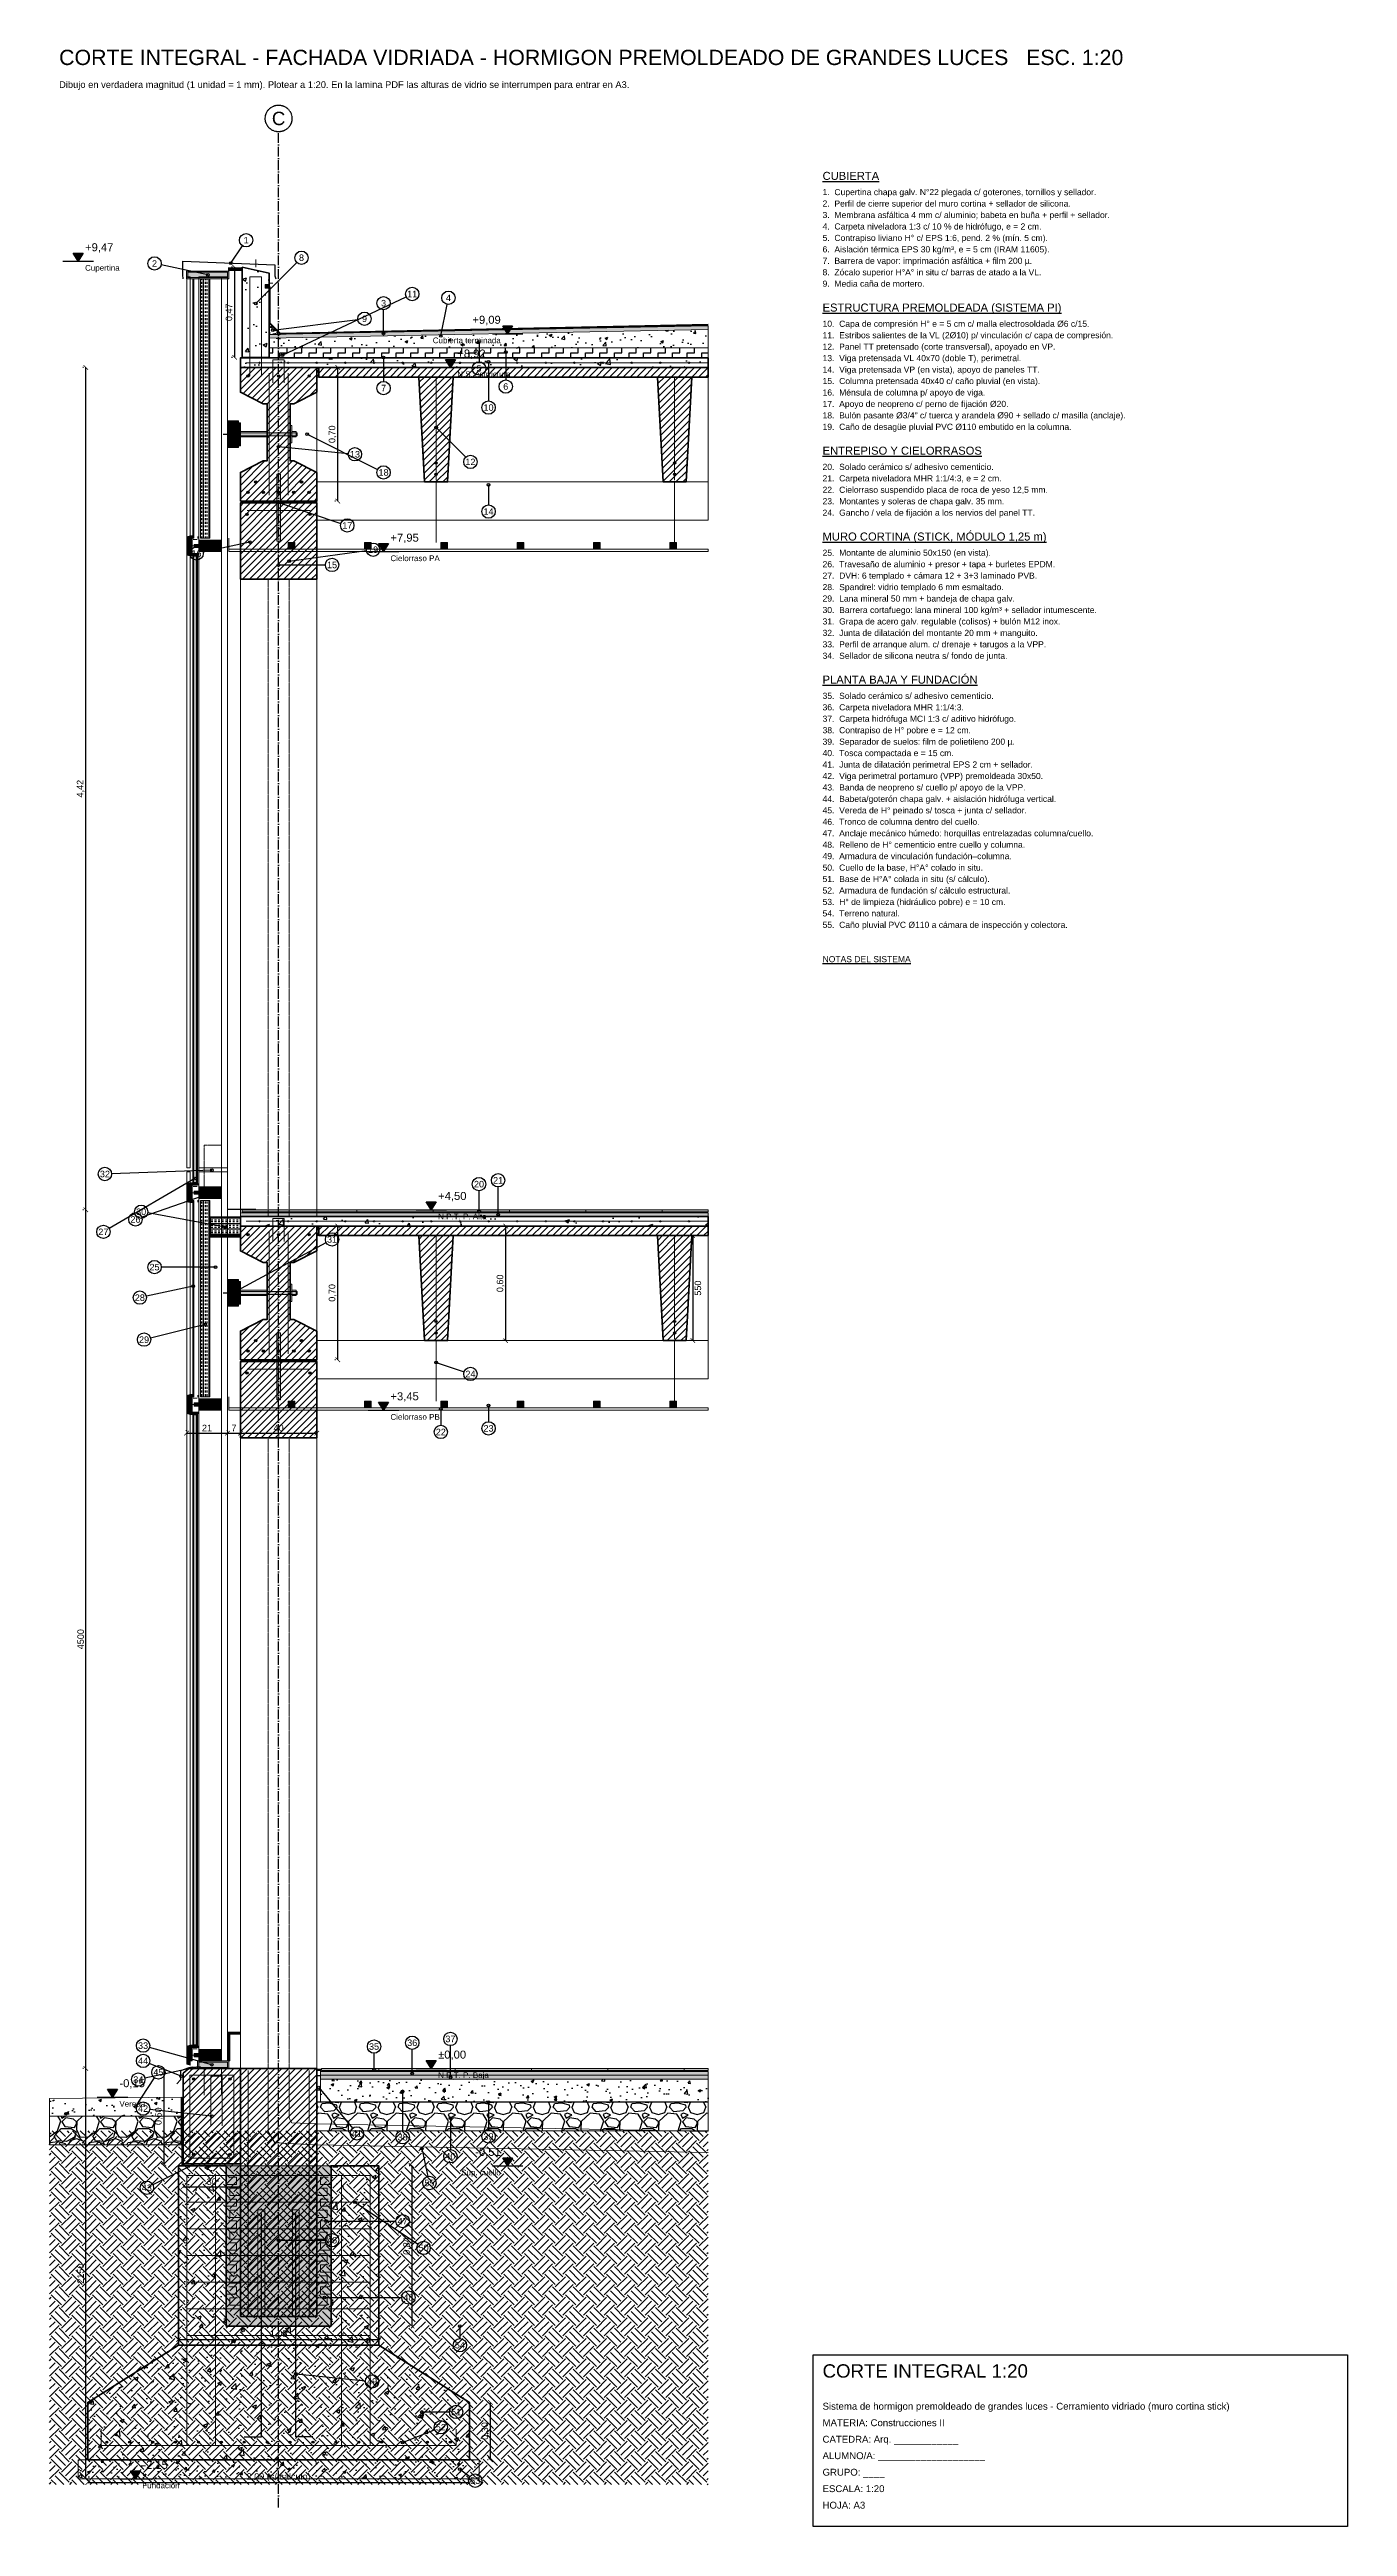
# Model space of a CAD drawing. Header units: millimetres. Extents: x -750 to 6050, y -2400 to 10581.
import ezdxf
from ezdxf.enums import TextEntityAlignment as Align

# ---------------------------------------------------------------- set-up
doc = ezdxf.new("R2010")
doc.units = ezdxf.units.MM
doc.linetypes.add('DASHDOT', pattern=[3.556, 2.54, -0.508, 0, -0.508])
doc.linetypes.add('DASHED', pattern=[1.524, 1.27, -0.254])
for name, color, linetype in [('A-ACERO', 250, 'CONTINUOUS'), ('A-AISLACION-EPS', 50, 'CONTINUOUS'), ('A-AISLACION-LANA', 40, 'CONTINUOUS'), ('A-ALUMINIO', 253, 'CONTINUOUS'), ('A-ARMADURAS', 14, 'CONTINUOUS'), ('A-BARRERAS-MEMBRANAS', 7, 'CONTINUOUS'), ('A-CONTORNOS', 7, 'CONTINUOUS'), ('A-GROUT', 251, 'CONTINUOUS'), ('A-HORMIGON-INSITU', 33, 'CONTINUOUS'), ('A-HORMIGON-PREMOLDEADO', 8, 'CONTINUOUS'), ('A-HORMIGON-SIMPLE', 9, 'CONTINUOUS'), ('A-MORTERO-CARPETAS', 252, 'CONTINUOUS'), ('A-NEOPRENO-SELLADORES', 7, 'CONTINUOUS'), ('A-PROYECCION-OCULTO', 8, 'DASHED'), ('A-SELLADOR-INTUMESCENTE', 1, 'CONTINUOUS'), ('A-SOLADOS', 31, 'CONTINUOUS'), ('A-TERRENO', 32, 'CONTINUOUS'), ('A-TOSCA', 42, 'CONTINUOUS'), ('A-VIDRIO', 4, 'CONTINUOUS'), ('A-VISTA', 8, 'CONTINUOUS'), ('X-COTAS', 3, 'CONTINUOUS'), ('X-EJES', 1, 'DASHDOT'), ('X-NIVELES', 7, 'CONTINUOUS'), ('X-REFERENCIAS', 1, 'CONTINUOUS'), ('X-ROTULO', 7, 'CONTINUOUS'), ('X-TEXTOS', 7, 'CONTINUOUS')]:
    doc.layers.add(name, color=color, linetype=linetype)
doc.styles.add('ARIAL', font='arial.ttf')
doc.dimstyles.new('CORTE_1-20', dxfattribs={"dimscale": 20, "dimtxt": 1.7, "dimasz": 1.2, "dimexe": 0.8, "dimexo": 0.6, "dimgap": 0.5, "dimtad": 1, "dimdec": 0, "dimtxsty": 'ARIAL', "dimblk": 'ARCHTICK', "dimcen": 2.5, "dimclrd": 3, "dimclre": 3, "dimazin": 3, "dimtfac": 1, "dimtmove": 0, "dimatfit": 3})

msp = doc.modelspace()

# ---------------------------------------------------------------- texts
at = {"layer": 'X-EJES', "style": 'ARIAL'}
msp.add_text('C', height=70, dxfattribs=at).set_placement((450, 10220), align=Align.MIDDLE_CENTER)
at = {"layer": 'X-NIVELES', "style": 'ARIAL'}
for s, height, p in [('+9,47', 42, (-564, 9524)), ('Cupertina', 30, (-564, 9422)), ('+8,92', 42, (1386, 8967)), ('N.S. estructura', 30, (1386, 8865)), ('Cielorraso PA', 30, (1036, 7900)), ('+7,95', 42, (1036, 8002)), ('+4,50', 42, (1286, 4552)), ('N.P.T. P. Alta', 30, (1286, 4450)), ('+3,45', 42, (1036, 3502)), ('Cielorraso PB', 30, (1036, 3400)), ('±0,00', 42, (1286, 52)), ('-0,15', 42, (-384, -98)), ('N.P.T. P. Baja', 30, (1286, -50)), ('Vereda', 30, (-384, -200)), ('-2,15', 42, (-264, -2098)), ('Fundación', 30, (-264, -2200))]:
    msp.add_text(s, height=height, dxfattribs=at).set_placement(p)
for s, height, p in [('+9,09', 42, (1614, 9144)), ('Cubierta terminada', 30, (1614, 9042)), ('-0,51', 42, (1614, -458)), ('Sup. cuello', 30, (1614, -560))]:
    msp.add_text(s, height=height, dxfattribs=at).set_placement(p, align=Align.RIGHT)
at = {"layer": 'X-REFERENCIAS', "style": 'ARIAL'}
for s, p in [('2', (-200, 9460)), ('1', (280, 9582)), ('8', (570, 9490)), ('3', (1000, 9252)), ('11', (1150, 9300)), ('4', (1340, 9280)), ('9', (900, 9170)), ('5', (1500, 8910)), ('6', (1640, 8815)), ('7', (1000, 8807)), ('10', (1550, 8705)), ('13', (850, 8460)), ('18', (1000, 8365)), ('12', (1455, 8420)), ('17', (810, 8087)), ('14', (1550, 8160)), ('16', (20, 7940)), ('19', (945, 7960)), ('15', (730, 7880)), ('32', (-460, 4688)), ('20', (1500, 4635)), ('21', (1600, 4655)), ('26', (-300, 4450)), ('30', (-270, 4490)), ('27', (-468, 4385)), ('31', (730, 4345)), ('25', (-200, 4200)), ('28', (-277, 4040)), ('29', (-255, 3820)), ('24', (1455, 3640)), ('22', (1300, 3336)), ('23', (1550, 3355)), ('33', (-260, 120)), ('35', (950, 115)), ('36', (1150, 135)), ('37', (1350, 155)), ('44', (-260, 40)), ('34', (-285, -58)), ('45', (-180, -20)), ('42', (-260, -210)), ('41', (860, -340)), ('38', (1100, -360)), ('39', (1550, -356)), ('40', (1350, -460)), ('43', (-240, -625)), ('55', (1240, -600)), ('46', (730, -900)), ('47', (1100, -800)), ('50', (1210, -940)), ('48', (1130, -1200)), ('54', (1400, -1450)), ('49', (940, -1640)), ('51', (1380, -1800)), ('52', (1300, -1880)), ('53', (1480, -2160))]:
    msp.add_text(s, height=34, dxfattribs=at).set_placement(p, align=Align.MIDDLE_CENTER)
at = {"layer": 'X-ROTULO', "style": 'ARIAL'}
for s, height, p in [('CORTE INTEGRAL 1:20', 70, (3300, -1620)), ('Sistema de hormigon premoldeado de grandes luces - Cerramiento vidriado (muro cortina stick)', 36, (3300, -1788)), ('CATEDRA: Arq. ____________', 36, (3300, -1960.8)), ('MATERIA: Construcciones II', 36, (3300, -1874.4)), ('ALUMNO/A: ____________________', 36, (3300, -2047.2)), ('GRUPO: ____', 36, (3300, -2133.6)), ('ESCALA: 1:20', 36, (3300, -2220)), ('HOJA: A3', 36, (3300, -2306.4))]:
    msp.add_text(s, height=height, dxfattribs=at).set_placement(p)
at = {"layer": 'X-ROTULO', "attachment_point": 1, "style": 'ARIAL'}
for s, insert, char_height, width in [('\\LCUBIERTA', (3300, 9940), 42, 2600), ('2.  Perfil de cierre superior del muro cortina + sellador de silicona.', (3300, 9790), 32, 2600), ('1.  Cupertina chapa galv. N°22 plegada c/ goterones, tornillos y sellador.', (3300, 9850), 32, 2600), ('4.  Carpeta niveladora 1:3 c/ 10 % de hidrófugo, e = 2 cm.', (3300, 9670), 32, 2600), ('3.  Membrana asfáltica 4 mm c/ aluminio; babeta en buña + perfil + sellador.', (3300, 9730), 32, 2600), ('5.  Contrapiso liviano H° c/ EPS 1:6, pend. 2 % (mín. 5 cm).', (3300, 9610), 32, 2600), ('6.  Aislación térmica EPS 30 kg/m³, e = 5 cm (IRAM 11605).', (3300, 9550), 32, 2600), ('7.  Barrera de vapor: imprimación asfáltica + film 200 µ.', (3300, 9490), 32, 2600), ('8.  Zócalo superior H°A° in situ c/ barras de atado a la VL.', (3300, 9430), 32, 2600), ('9.  Media caña de mortero.', (3300, 9370), 32, 2600), ('\\LESTRUCTURA PREMOLDEADA (SISTEMA PI)', (3300, 9250), 42, 2600), ('10.  Capa de compresión H° e = 5 cm c/ malla electrosoldada Ø6 c/15.', (3300, 9160), 32, 2600), ('11.  Estribos salientes de la VL (2Ø10) p/ vinculación c/ capa de compresión.', (3300, 9100), 32, 2600), ('12.  Panel TT pretensado (corte transversal), apoyado en VP.', (3300, 9040), 32, 2600), ('13.  Viga pretensada VL 40x70 (doble T), perimetral.', (3300, 8980), 32, 2600), ('14.  Viga pretensada VP (en vista), apoyo de paneles TT.', (3300, 8920), 32, 2600), ('15.  Columna pretensada 40x40 c/ caño pluvial (en vista).', (3300, 8860), 32, 2600), ('16.  Ménsula de columna p/ apoyo de viga.', (3300, 8800), 32, 2600), ('17.  Apoyo de neopreno c/ perno de fijación Ø20.', (3300, 8740), 32, 2600), ('18.  Bulón pasante Ø3/4" c/ tuerca y arandela Ø90 + sellado c/ masilla (anclaje).', (3300, 8680), 32, 2600), ('19.  Caño de desagüe pluvial PVC Ø110 embutido en la columna.', (3300, 8620), 32, 2600), ('\\LENTREPISO Y CIELORRASOS', (3300, 8500), 42, 2600), ('20.  Solado cerámico s/ adhesivo cementicio.', (3300, 8410), 32, 2600), ('21.  Carpeta niveladora MHR 1:1/4:3, e = 2 cm.', (3300, 8350), 32, 2600), ('22.  Cielorraso suspendido placa de roca de yeso 12,5 mm.', (3300, 8290), 32, 2600), ('23.  Montantes y soleras de chapa galv. 35 mm.', (3300, 8230), 32, 2600), ('\\LMURO CORTINA (STICK, MÓDULO 1,25 m)', (3300, 8050), 42, 2600), ('24.  Gancho / vela de fijación a los nervios del panel TT.', (3300, 8170), 32, 2600), ('25.  Montante de aluminio 50x150 (en vista).', (3300, 7960), 32, 2600), ('26.  Travesaño de aluminio + presor + tapa + burletes EPDM.', (3300, 7900), 32, 2600), ('27.  DVH: 6 templado + cámara 12 + 3+3 laminado PVB.', (3300, 7840), 32, 2600), ('30.  Barrera cortafuego: lana mineral 100 kg/m³ + sellador intumescente.', (3300, 7660), 32, 2600), ('28.  Spandrel: vidrio templado 6 mm esmaltado.', (3300, 7780), 32, 2600), ('29.  Lana mineral 50 mm + bandeja de chapa galv.', (3300, 7720), 32, 2600), ('31.  Grapa de acero galv. regulable (colisos) + bulón M12 inox.', (3300, 7600), 32, 2600), ('32.  Junta de dilatación del montante 20 mm + manguito.', (3300, 7540), 32, 2600), ('33.  Perfil de arranque alum. c/ drenaje + tarugos a la VPP.', (3300, 7480), 32, 2600), ('34.  Sellador de silicona neutra s/ fondo de junta.', (3300, 7420), 32, 2600), ('\\LPLANTA BAJA Y FUNDACIÓN', (3300, 7300), 42, 2600), ('35.  Solado cerámico s/ adhesivo cementicio.', (3300, 7210), 32, 2600), ('36.  Carpeta niveladora MHR 1:1/4:3.', (3300, 7150), 32, 2600), ('37.  Carpeta hidrófuga MCI 1:3 c/ aditivo hidrófugo.', (3300, 7090), 32, 2600), ('38.  Contrapiso de H° pobre e = 12 cm.', (3300, 7030), 32, 2600), ('40.  Tosca compactada e = 15 cm.', (3300, 6910), 32, 2600), ('39.  Separador de suelos: film de polietileno 200 µ.', (3300, 6970), 32, 2600), ('41.  Junta de dilatación perimetral EPS 2 cm + sellador.', (3300, 6850), 32, 2600), ('42.  Viga perimetral portamuro (VPP) premoldeada 30x50.', (3300, 6790), 32, 2600), ('43.  Banda de neopreno s/ cuello p/ apoyo de la VPP.', (3300, 6730), 32, 2600), ('44.  Babeta/goterón chapa galv. + aislación hidrófuga vertical.', (3300, 6670), 32, 2600), ('45.  Vereda de H° peinado s/ tosca + junta c/ sellador.', (3300, 6610), 32, 2600), ('46.  Tronco de columna dentro del cuello.', (3300, 6550), 32, 2600), ('47.  Anclaje mecánico húmedo: horquillas entrelazadas columna/cuello.', (3300, 6490), 32, 2600), ('48.  Relleno de H° cementicio entre cuello y columna.', (3300, 6430), 32, 2600), ('49.  Armadura de vinculación fundación–columna.', (3300, 6370), 32, 2600), ('50.  Cuello de la base, H°A° colado in situ.', (3300, 6310), 32, 2600), ('51.  Base de H°A° colada in situ (s/ cálculo).', (3300, 6250), 32, 2600), ('52.  Armadura de fundación s/ cálculo estructural.', (3300, 6190), 32, 2600), ('53.  H° de limpieza (hidráulico pobre) e = 10 cm.', (3300, 6130), 32, 2600), ('54.  Terreno natural.', (3300, 6070), 32, 2600), ('55.  Caño pluvial PVC Ø110 a cámara de inspección y colectora.', (3300, 6010), 32, 2600), ('\\LNOTAS DEL SISTEMA\\l\\P', (3300, 5830), 32, 2700)]:
    msp.add_mtext(s, dxfattribs=dict(at, insert=insert, char_height=char_height, width=width))
at = {"layer": 'X-TEXTOS', "style": 'ARIAL'}
for s, height, p in [('CORTE INTEGRAL - FACHADA VIDRIADA - HORMIGON PREMOLDEADO DE GRANDES LUCES   ESC. 1:20', 80, (-700, 10500)), ('Dibujo en verdadera magnitud (1 unidad = 1 mm). Plotear a 1:20. En la lamina PDF las alturas de vidrio se interrumpen para entrar en A3.', 35, (-700, 10380))]:
    msp.add_text(s, height=height, dxfattribs=at).set_placement(p)

# ---------------------------------------------------------------- blocks, each defined once
blk = doc.blocks.new('_ARCHTICK')
at = {"color": 0, "linetype": 'BYBLOCK', "const_width": 0.15}
blk.add_lwpolyline([(-0.5, -0.5), (0.5, 0.5)], dxfattribs=at)

# ---------------------------------------------------------------- dimensions: what is measured, and where the dimension line sits
at = {"layer": 'X-COTAS'}
for base, p1, p2, text in [((220, 8968), (220, 8968), (220, 9440), '0,47'), ((-560, 4500), (-560, 4500), (-560, 8915), '4,42'), ((760, 8215), (760, 8215), (760, 8915), '0,70'), ((760, 3715), (760, 3715), (760, 4415), '0,70'), ((1640, 3815), (1640, 3815), (1640, 4415), '0,60'), ((-150, -500), (-150, -500), (-150, 0), '0,50'), ((1150, -1350), (1150, -1350), (1150, -510), '0,84'), ((1560, -2050), (1560, -2050), (1560, -1750), '0,30')]:
    msp.add_linear_dim(base=base, p1=p1, p2=p2, angle=90, text=text, dimstyle='CORTE_1-20', dxfattribs=at).render()
for base, p1, p2 in [((-560, 0), (-560, 0), (-560, 4500)), ((2620, 4365), (2620, 4365), (2620, 3815)), ((-560, -2150), (-560, -2150), (-560, 0))]:
    msp.add_linear_dim(base=base, p1=p1, p2=p2, angle=90, dimstyle='CORTE_1-20', dxfattribs=at).render()
for base, p1, p2, text in [((-32, 3330), (-32, 3330), (182, 3330), '21'), ((182, 3330), (182, 3330), (250, 3330), '7'), ((250, 3330), (250, 3330), (650, 3330), '40'), ((-50, -620), (-50, -620), (250, -620), '30'), ((-75, -1420), (-75, -1420), (975, -1420), '1,05'), ((-550, -2170), (-550, -2170), (1450, -2170), '2,00 (s/ cálculo)')]:
    msp.add_linear_dim(base=base, p1=p1, p2=p2, text=text, dimstyle='CORTE_1-20', dxfattribs=at).render()

# ---------------------------------------------------------------- hatches: boundary and pattern name
at = {"layer": 'A-ACERO', "true_color": 0x3b3b3b}
h = msp.add_hatch(color=256, dxfattribs=at)
h.dxf.hatch_style = 1
h.paths.add_polyline_path([(90, 8020), (93, 8020), (93, 9380), (90, 9380)])
h = msp.add_hatch(color=256, dxfattribs=at)
h.dxf.hatch_style = 1
h.paths.add_polyline_path([(185, 8495), (240, 8495), (240, 8635), (185, 8635)])
h = msp.add_hatch(color=256, dxfattribs=at)
h.dxf.hatch_style = 1
h.paths.add_polyline_path([(222, 8557), (548, 8557), (548, 8573), (222, 8573)])
h = msp.add_hatch(color=256, dxfattribs=at)
h.dxf.hatch_style = 1
h.paths.add_polyline_path([(232, 8505), (250, 8505), (250, 8625), (232, 8625)])
h = msp.add_hatch(color=256, dxfattribs=at)
h.dxf.hatch_style = 1
h.paths.add_polyline_path([(440, 8005), (460, 8005), (460, 8355), (440, 8355)])
at = {"layer": 'A-ACERO', "true_color": 0x333333}
h = msp.add_hatch(color=256, dxfattribs=at)
h.dxf.hatch_style = 1
h.paths.add_polyline_path([(2, 8010), (24, 8010), (24, 8016), (2, 8016)])
h = msp.add_hatch(color=256, dxfattribs=at)
h.dxf.hatch_style = 1
h.paths.add_polyline_path([(2, 4620), (24, 4620), (24, 4626), (2, 4626)])
at = {"layer": 'A-ACERO', "true_color": 0x3b3b3b}
h = msp.add_hatch(color=256, dxfattribs=at)
h.dxf.hatch_style = 1
h.paths.add_polyline_path([(90, 3520), (93, 3520), (93, 4550), (90, 4550)])
h = msp.add_hatch(color=256, dxfattribs=at)
h.dxf.hatch_style = 1
h.paths.add_polyline_path([(93, 4355), (250, 4355), (250, 4365), (93, 4365)])
h = msp.add_hatch(color=256, dxfattribs=at)
h.dxf.hatch_style = 1
h.paths.add_polyline_path([(185, 3995), (240, 3995), (240, 4135), (185, 4135)])
h = msp.add_hatch(color=256, dxfattribs=at)
h.dxf.hatch_style = 1
h.paths.add_polyline_path([(222, 4057), (548, 4057), (548, 4073), (222, 4073)])
h = msp.add_hatch(color=256, dxfattribs=at)
h.dxf.hatch_style = 1
h.paths.add_polyline_path([(232, 4005), (250, 4005), (250, 4125), (232, 4125)])
h = msp.add_hatch(color=256, dxfattribs=at)
h.dxf.hatch_style = 1
h.paths.add_polyline_path([(440, 3505), (460, 3505), (460, 3855), (440, 3855)])
at = {"layer": 'A-ACERO', "true_color": 0x333333}
h = msp.add_hatch(color=256, dxfattribs=at)
h.dxf.hatch_style = 1
h.paths.add_polyline_path([(2, 3510), (24, 3510), (24, 3516), (2, 3516)])
at = {"layer": 'A-ACERO', "true_color": 0x3b3b3b}
h = msp.add_hatch(color=256, dxfattribs=at)
h.dxf.hatch_style = 1
h.paths.add_polyline_path([(185, 40), (195, 40), (195, 180), (250, 180), (250, 190), (185, 190)])
at = {"layer": 'A-ACERO', "true_color": 0x333333}
h = msp.add_hatch(color=256, dxfattribs=at)
h.dxf.hatch_style = 1
h.paths.add_polyline_path([(2, 100), (24, 100), (24, 106), (2, 106)])
at = {"layer": 'A-AISLACION-EPS'}
h = msp.add_hatch(dxfattribs=at)
h.set_pattern_fill('ZIGZAG', color=256, scale=6)
h.paths.add_polyline_path([(400, 8968), (2700, 8968), (2700, 9018), (400, 9018)])
h = msp.add_hatch(dxfattribs=at)
h.set_pattern_fill('ZIGZAG', color=256, scale=6, angle=90)
h.paths.add_polyline_path([(650, -175), (670, -175), (670, -10), (650, -10)])
at = {"layer": 'A-AISLACION-LANA'}
h = msp.add_hatch(dxfattribs=at)
h.set_pattern_fill('INSUL', color=256, scale=3, angle=90)
h.paths.add_polyline_path([(40, 8020), (90, 8020), (90, 9380), (40, 9380)])
h = msp.add_hatch(dxfattribs=at)
h.set_pattern_fill('INSUL', color=256, scale=3, angle=90)
h.paths.add_polyline_path([(40, 3520), (90, 3520), (90, 4550), (40, 4550)])
h = msp.add_hatch(dxfattribs=at)
h.set_pattern_fill('INSUL', color=256, scale=3)
h.paths.add_polyline_path([(93, 4365), (250, 4365), (250, 4458), (93, 4458)])
at = {"layer": 'A-ALUMINIO', "true_color": 0x9aa3ab}
h = msp.add_hatch(color=256, dxfattribs=at)
h.dxf.hatch_style = 1
h.paths.add_polyline_path([(-32, 9380), (190, 9380), (190, 9420), (-32, 9420)])
at = {"layer": 'A-ALUMINIO', "true_color": 0xb9c0c6}
h = msp.add_hatch(color=256, dxfattribs=at)
h.dxf.hatch_style = 1
h.paths.add_polyline_path([(-30, 7932), (-14, 7928), (-14, 8032), (-30, 8028)])
at = {"layer": 'A-ALUMINIO', "true_color": 0x9aa3ab}
h = msp.add_hatch(color=256, dxfattribs=at)
h.dxf.hatch_style = 1
h.paths.add_polyline_path([(-14, 7928), (-2, 7928), (-2, 8032), (-14, 8032)])
h = msp.add_hatch(color=256, dxfattribs=at)
h.dxf.hatch_style = 1
h.paths.add_polyline_path([(6, 7926), (18, 7926), (18, 7940), (6, 7940)])
h = msp.add_hatch(color=256, dxfattribs=at)
h.dxf.hatch_style = 1
h.paths.add_polyline_path([(8, 7972), (32, 7972), (32, 7988), (8, 7988)])
h = msp.add_hatch(color=256, dxfattribs=at)
h.dxf.hatch_style = 1
h.paths.add_polyline_path([(32, 7950), (150, 7950), (150, 8010), (32, 8010)])
h = msp.add_hatch(color=256, dxfattribs=at)
h.dxf.hatch_style = 1
h.paths.add_polyline_path([(500, 7962.5), (535, 7962.5), (535, 7997), (500, 7997)])
h = msp.add_hatch(color=256, dxfattribs=at)
h.dxf.hatch_style = 1
h.paths.add_polyline_path([(900, 7962.5), (935, 7962.5), (935, 7997), (900, 7997)])
h = msp.add_hatch(color=256, dxfattribs=at)
h.dxf.hatch_style = 1
h.paths.add_polyline_path([(1300, 7962.5), (1335, 7962.5), (1335, 7997), (1300, 7997)])
h = msp.add_hatch(color=256, dxfattribs=at)
h.dxf.hatch_style = 1
h.paths.add_polyline_path([(1700, 7962.5), (1735, 7962.5), (1735, 7997), (1700, 7997)])
h = msp.add_hatch(color=256, dxfattribs=at)
h.dxf.hatch_style = 1
h.paths.add_polyline_path([(2100, 7962.5), (2135, 7962.5), (2135, 7997), (2100, 7997)])
h = msp.add_hatch(color=256, dxfattribs=at)
h.dxf.hatch_style = 1
h.paths.add_polyline_path([(2500, 7962.5), (2535, 7962.5), (2535, 7997), (2500, 7997)])
at = {"layer": 'A-ALUMINIO', "true_color": 0xb9c0c6}
h = msp.add_hatch(color=256, dxfattribs=at)
h.dxf.hatch_style = 1
h.paths.add_polyline_path([(-30, 4542), (-14, 4538), (-14, 4642), (-30, 4638)])
at = {"layer": 'A-ALUMINIO', "true_color": 0x9aa3ab}
h = msp.add_hatch(color=256, dxfattribs=at)
h.dxf.hatch_style = 1
h.paths.add_polyline_path([(-14, 4538), (-2, 4538), (-2, 4642), (-14, 4642)])
h = msp.add_hatch(color=256, dxfattribs=at)
h.dxf.hatch_style = 1
h.paths.add_polyline_path([(6, 4630), (18, 4630), (18, 4644), (6, 4644)])
h = msp.add_hatch(color=256, dxfattribs=at)
h.dxf.hatch_style = 1
h.paths.add_polyline_path([(8, 4582), (32, 4582), (32, 4598), (8, 4598)])
h = msp.add_hatch(color=256, dxfattribs=at)
h.dxf.hatch_style = 1
h.paths.add_polyline_path([(32, 4560), (150, 4560), (150, 4620), (32, 4620)])
at = {"layer": 'A-ALUMINIO', "true_color": 0xb9c0c6}
h = msp.add_hatch(color=256, dxfattribs=at)
h.dxf.hatch_style = 1
h.paths.add_polyline_path([(-30, 3432), (-14, 3428), (-14, 3532), (-30, 3528)])
at = {"layer": 'A-ALUMINIO', "true_color": 0x9aa3ab}
h = msp.add_hatch(color=256, dxfattribs=at)
h.dxf.hatch_style = 1
h.paths.add_polyline_path([(-14, 3428), (-2, 3428), (-2, 3532), (-14, 3532)])
h = msp.add_hatch(color=256, dxfattribs=at)
h.dxf.hatch_style = 1
h.paths.add_polyline_path([(32, 3450), (150, 3450), (150, 3510), (32, 3510)])
h = msp.add_hatch(color=256, dxfattribs=at)
h.dxf.hatch_style = 1
h.paths.add_polyline_path([(6, 3426), (18, 3426), (18, 3440), (6, 3440)])
h = msp.add_hatch(color=256, dxfattribs=at)
h.dxf.hatch_style = 1
h.paths.add_polyline_path([(8, 3472), (32, 3472), (32, 3488), (8, 3488)])
h = msp.add_hatch(color=256, dxfattribs=at)
h.dxf.hatch_style = 1
h.paths.add_polyline_path([(500, 3462.5), (535, 3462.5), (535, 3497), (500, 3497)])
h = msp.add_hatch(color=256, dxfattribs=at)
h.dxf.hatch_style = 1
h.paths.add_polyline_path([(900, 3462.5), (935, 3462.5), (935, 3497), (900, 3497)])
h = msp.add_hatch(color=256, dxfattribs=at)
h.dxf.hatch_style = 1
h.paths.add_polyline_path([(1300, 3462.5), (1335, 3462.5), (1335, 3497), (1300, 3497)])
h = msp.add_hatch(color=256, dxfattribs=at)
h.dxf.hatch_style = 1
h.paths.add_polyline_path([(1700, 3462.5), (1735, 3462.5), (1735, 3497), (1700, 3497)])
h = msp.add_hatch(color=256, dxfattribs=at)
h.dxf.hatch_style = 1
h.paths.add_polyline_path([(2100, 3462.5), (2135, 3462.5), (2135, 3497), (2100, 3497)])
h = msp.add_hatch(color=256, dxfattribs=at)
h.dxf.hatch_style = 1
h.paths.add_polyline_path([(2500, 3462.5), (2535, 3462.5), (2535, 3497), (2500, 3497)])
at = {"layer": 'A-ALUMINIO', "true_color": 0xb9c0c6}
h = msp.add_hatch(color=256, dxfattribs=at)
h.dxf.hatch_style = 1
h.paths.add_polyline_path([(-30, 22), (-14, 18), (-14, 122), (-30, 118)])
at = {"layer": 'A-ALUMINIO', "true_color": 0x9aa3ab}
h = msp.add_hatch(color=256, dxfattribs=at)
h.dxf.hatch_style = 1
h.paths.add_polyline_path([(-14, 40), (-2, 40), (-2, 122), (-14, 122)])
h = msp.add_hatch(color=256, dxfattribs=at)
h.dxf.hatch_style = 1
h.paths.add_polyline_path([(6, 110), (18, 110), (18, 124), (6, 124)])
h = msp.add_hatch(color=256, dxfattribs=at)
h.dxf.hatch_style = 1
h.paths.add_polyline_path([(8, 62), (32, 62), (32, 78), (8, 78)])
h = msp.add_hatch(color=256, dxfattribs=at)
h.dxf.hatch_style = 1
h.paths.add_polyline_path([(25, 0), (190, 0), (190, 40), (25, 40)])
h = msp.add_hatch(color=256, dxfattribs=at)
h.dxf.hatch_style = 1
h.paths.add_polyline_path([(32, 40), (150, 40), (150, 100), (32, 100)])
at = {"layer": 'A-ARMADURAS'}
h = msp.add_hatch(color=256, dxfattribs=at)
h.dxf.hatch_style = 1
edge = h.paths.add_edge_path()
edge.add_arc((290, 8870), 5.6, 0, 360)
h = msp.add_hatch(color=256, dxfattribs=at)
h.dxf.hatch_style = 1
edge = h.paths.add_edge_path()
edge.add_arc((350, 8940), 3.4, 0, 360)
h = msp.add_hatch(color=256, dxfattribs=at)
h.dxf.hatch_style = 1
edge = h.paths.add_edge_path()
edge.add_arc((450, 8870), 5.6, 0, 360)
h = msp.add_hatch(color=256, dxfattribs=at)
h.dxf.hatch_style = 1
edge = h.paths.add_edge_path()
edge.add_arc((500, 8940), 3.4, 0, 360)
h = msp.add_hatch(color=256, dxfattribs=at)
h.dxf.hatch_style = 1
edge = h.paths.add_edge_path()
edge.add_arc((610, 8870), 5.6, 0, 360)
h = msp.add_hatch(color=256, dxfattribs=at)
h.dxf.hatch_style = 1
edge = h.paths.add_edge_path()
edge.add_arc((650, 8940), 3.4, 0, 360)
h = msp.add_hatch(color=256, dxfattribs=at)
h.dxf.hatch_style = 1
edge = h.paths.add_edge_path()
edge.add_arc((800, 8940), 3.4, 0, 360)
h = msp.add_hatch(color=256, dxfattribs=at)
h.dxf.hatch_style = 1
edge = h.paths.add_edge_path()
edge.add_arc((950, 8940), 3.4, 0, 360)
h = msp.add_hatch(color=256, dxfattribs=at)
h.dxf.hatch_style = 1
edge = h.paths.add_edge_path()
edge.add_arc((1100, 8940), 3.4, 0, 360)
h = msp.add_hatch(color=256, dxfattribs=at)
h.dxf.hatch_style = 1
edge = h.paths.add_edge_path()
edge.add_arc((1250, 8940), 3.4, 0, 360)
h = msp.add_hatch(color=256, dxfattribs=at)
h.dxf.hatch_style = 1
edge = h.paths.add_edge_path()
edge.add_arc((1400, 8940), 3.4, 0, 360)
h = msp.add_hatch(color=256, dxfattribs=at)
h.dxf.hatch_style = 1
edge = h.paths.add_edge_path()
edge.add_arc((1550, 8940), 3.4, 0, 360)
h = msp.add_hatch(color=256, dxfattribs=at)
h.dxf.hatch_style = 1
edge = h.paths.add_edge_path()
edge.add_arc((1700, 8940), 3.4, 0, 360)
h = msp.add_hatch(color=256, dxfattribs=at)
h.dxf.hatch_style = 1
edge = h.paths.add_edge_path()
edge.add_arc((1850, 8940), 3.4, 0, 360)
h = msp.add_hatch(color=256, dxfattribs=at)
h.dxf.hatch_style = 1
edge = h.paths.add_edge_path()
edge.add_arc((2000, 8940), 3.4, 0, 360)
h = msp.add_hatch(color=256, dxfattribs=at)
h.dxf.hatch_style = 1
edge = h.paths.add_edge_path()
edge.add_arc((2150, 8940), 3.4, 0, 360)
h = msp.add_hatch(color=256, dxfattribs=at)
h.dxf.hatch_style = 1
edge = h.paths.add_edge_path()
edge.add_arc((2300, 8940), 3.4, 0, 360)
h = msp.add_hatch(color=256, dxfattribs=at)
h.dxf.hatch_style = 1
edge = h.paths.add_edge_path()
edge.add_arc((2450, 8940), 3.4, 0, 360)
h = msp.add_hatch(color=256, dxfattribs=at)
h.dxf.hatch_style = 1
edge = h.paths.add_edge_path()
edge.add_arc((2600, 8940), 3.4, 0, 360)
h = msp.add_hatch(color=256, dxfattribs=at)
h.dxf.hatch_style = 1
edge = h.paths.add_edge_path()
edge.add_arc((330, 8315), 6.4, 0, 360)
h = msp.add_hatch(color=256, dxfattribs=at)
h.dxf.hatch_style = 1
edge = h.paths.add_edge_path()
edge.add_arc((570, 8315), 6.4, 0, 360)
h = msp.add_hatch(color=256, dxfattribs=at)
h.dxf.hatch_style = 1
edge = h.paths.add_edge_path()
edge.add_arc((1275, 8415), 6, 0, 360)
h = msp.add_hatch(color=256, dxfattribs=at)
h.dxf.hatch_style = 1
edge = h.paths.add_edge_path()
edge.add_arc((1275, 8355), 6, 0, 360)
h = msp.add_hatch(color=256, dxfattribs=at)
h.dxf.hatch_style = 1
edge = h.paths.add_edge_path()
edge.add_arc((2525, 8415), 6, 0, 360)
h = msp.add_hatch(color=256, dxfattribs=at)
h.dxf.hatch_style = 1
edge = h.paths.add_edge_path()
edge.add_arc((2525, 8355), 6, 0, 360)
h = msp.add_hatch(color=256, dxfattribs=at)
h.dxf.hatch_style = 1
edge = h.paths.add_edge_path()
edge.add_arc((290, 8260), 6.4, 0, 360)
h = msp.add_hatch(color=256, dxfattribs=at)
h.dxf.hatch_style = 1
edge = h.paths.add_edge_path()
edge.add_arc((370, 8260), 6.4, 0, 360)
h = msp.add_hatch(color=256, dxfattribs=at)
h.dxf.hatch_style = 1
edge = h.paths.add_edge_path()
edge.add_arc((450, 8260), 6.4, 0, 360)
h = msp.add_hatch(color=256, dxfattribs=at)
h.dxf.hatch_style = 1
edge = h.paths.add_edge_path()
edge.add_arc((530, 8260), 6.4, 0, 360)
h = msp.add_hatch(color=256, dxfattribs=at)
h.dxf.hatch_style = 1
edge = h.paths.add_edge_path()
edge.add_arc((610, 8260), 6.4, 0, 360)
h = msp.add_hatch(color=256, dxfattribs=at)
h.dxf.hatch_style = 1
edge = h.paths.add_edge_path()
edge.add_arc((285, 8145), 6, 0, 360)
h = msp.add_hatch(color=256, dxfattribs=at)
h.dxf.hatch_style = 1
edge = h.paths.add_edge_path()
edge.add_arc((615, 8145), 6, 0, 360)
h = msp.add_hatch(color=256, dxfattribs=at)
h.dxf.hatch_style = 1
edge = h.paths.add_edge_path()
edge.add_arc((350, 4440), 3.4, 0, 360)
h = msp.add_hatch(color=256, dxfattribs=at)
h.dxf.hatch_style = 1
edge = h.paths.add_edge_path()
edge.add_arc((500, 4440), 3.4, 0, 360)
h = msp.add_hatch(color=256, dxfattribs=at)
h.dxf.hatch_style = 1
edge = h.paths.add_edge_path()
edge.add_arc((650, 4440), 3.4, 0, 360)
h = msp.add_hatch(color=256, dxfattribs=at)
h.dxf.hatch_style = 1
edge = h.paths.add_edge_path()
edge.add_arc((800, 4440), 3.4, 0, 360)
h = msp.add_hatch(color=256, dxfattribs=at)
h.dxf.hatch_style = 1
edge = h.paths.add_edge_path()
edge.add_arc((950, 4440), 3.4, 0, 360)
h = msp.add_hatch(color=256, dxfattribs=at)
h.dxf.hatch_style = 1
edge = h.paths.add_edge_path()
edge.add_arc((1100, 4440), 3.4, 0, 360)
h = msp.add_hatch(color=256, dxfattribs=at)
h.dxf.hatch_style = 1
edge = h.paths.add_edge_path()
edge.add_arc((1250, 4440), 3.4, 0, 360)
h = msp.add_hatch(color=256, dxfattribs=at)
h.dxf.hatch_style = 1
edge = h.paths.add_edge_path()
edge.add_arc((1400, 4440), 3.4, 0, 360)
h = msp.add_hatch(color=256, dxfattribs=at)
h.dxf.hatch_style = 1
edge = h.paths.add_edge_path()
edge.add_arc((1550, 4440), 3.4, 0, 360)
h = msp.add_hatch(color=256, dxfattribs=at)
h.dxf.hatch_style = 1
edge = h.paths.add_edge_path()
edge.add_arc((1700, 4440), 3.4, 0, 360)
h = msp.add_hatch(color=256, dxfattribs=at)
h.dxf.hatch_style = 1
edge = h.paths.add_edge_path()
edge.add_arc((1850, 4440), 3.4, 0, 360)
h = msp.add_hatch(color=256, dxfattribs=at)
h.dxf.hatch_style = 1
edge = h.paths.add_edge_path()
edge.add_arc((2000, 4440), 3.4, 0, 360)
h = msp.add_hatch(color=256, dxfattribs=at)
h.dxf.hatch_style = 1
edge = h.paths.add_edge_path()
edge.add_arc((2150, 4440), 3.4, 0, 360)
h = msp.add_hatch(color=256, dxfattribs=at)
h.dxf.hatch_style = 1
edge = h.paths.add_edge_path()
edge.add_arc((2300, 4440), 3.4, 0, 360)
h = msp.add_hatch(color=256, dxfattribs=at)
h.dxf.hatch_style = 1
edge = h.paths.add_edge_path()
edge.add_arc((2450, 4440), 3.4, 0, 360)
h = msp.add_hatch(color=256, dxfattribs=at)
h.dxf.hatch_style = 1
edge = h.paths.add_edge_path()
edge.add_arc((2600, 4440), 3.4, 0, 360)
h = msp.add_hatch(color=256, dxfattribs=at)
h.dxf.hatch_style = 1
edge = h.paths.add_edge_path()
edge.add_arc((290, 4370), 5.6, 0, 360)
h = msp.add_hatch(color=256, dxfattribs=at)
h.dxf.hatch_style = 1
edge = h.paths.add_edge_path()
edge.add_arc((450, 4370), 5.6, 0, 360)
h = msp.add_hatch(color=256, dxfattribs=at)
h.dxf.hatch_style = 1
edge = h.paths.add_edge_path()
edge.add_arc((610, 4370), 5.6, 0, 360)
h = msp.add_hatch(color=256, dxfattribs=at)
h.dxf.hatch_style = 1
edge = h.paths.add_edge_path()
edge.add_arc((1275, 3915), 6, 0, 360)
h = msp.add_hatch(color=256, dxfattribs=at)
h.dxf.hatch_style = 1
edge = h.paths.add_edge_path()
edge.add_arc((2525, 3915), 6, 0, 360)
h = msp.add_hatch(color=256, dxfattribs=at)
h.dxf.hatch_style = 1
edge = h.paths.add_edge_path()
edge.add_arc((290, 3760), 6.4, 0, 360)
h = msp.add_hatch(color=256, dxfattribs=at)
h.dxf.hatch_style = 1
edge = h.paths.add_edge_path()
edge.add_arc((330, 3815), 6.4, 0, 360)
h = msp.add_hatch(color=256, dxfattribs=at)
h.dxf.hatch_style = 1
edge = h.paths.add_edge_path()
edge.add_arc((370, 3760), 6.4, 0, 360)
h = msp.add_hatch(color=256, dxfattribs=at)
h.dxf.hatch_style = 1
edge = h.paths.add_edge_path()
edge.add_arc((450, 3760), 6.4, 0, 360)
h = msp.add_hatch(color=256, dxfattribs=at)
h.dxf.hatch_style = 1
edge = h.paths.add_edge_path()
edge.add_arc((530, 3760), 6.4, 0, 360)
h = msp.add_hatch(color=256, dxfattribs=at)
h.dxf.hatch_style = 1
edge = h.paths.add_edge_path()
edge.add_arc((570, 3815), 6.4, 0, 360)
h = msp.add_hatch(color=256, dxfattribs=at)
h.dxf.hatch_style = 1
edge = h.paths.add_edge_path()
edge.add_arc((610, 3760), 6.4, 0, 360)
h = msp.add_hatch(color=256, dxfattribs=at)
h.dxf.hatch_style = 1
edge = h.paths.add_edge_path()
edge.add_arc((1275, 3855), 6, 0, 360)
h = msp.add_hatch(color=256, dxfattribs=at)
h.dxf.hatch_style = 1
edge = h.paths.add_edge_path()
edge.add_arc((2525, 3855), 6, 0, 360)
h = msp.add_hatch(color=256, dxfattribs=at)
h.dxf.hatch_style = 1
edge = h.paths.add_edge_path()
edge.add_arc((285, 3645), 6, 0, 360)
h = msp.add_hatch(color=256, dxfattribs=at)
h.dxf.hatch_style = 1
edge = h.paths.add_edge_path()
edge.add_arc((615, 3645), 6, 0, 360)
h = msp.add_hatch(color=256, dxfattribs=at)
h.dxf.hatch_style = 1
edge = h.paths.add_edge_path()
edge.add_arc((5, -55), 6, 0, 360)
h = msp.add_hatch(color=256, dxfattribs=at)
h.dxf.hatch_style = 1
edge = h.paths.add_edge_path()
edge.add_arc((195, -55), 6, 0, 360)
h = msp.add_hatch(color=256, dxfattribs=at)
h.dxf.hatch_style = 1
edge = h.paths.add_edge_path()
edge.add_arc((5, -450), 6, 0, 360)
h = msp.add_hatch(color=256, dxfattribs=at)
h.dxf.hatch_style = 1
edge = h.paths.add_edge_path()
edge.add_arc((195, -450), 6, 0, 360)
h = msp.add_hatch(color=256, dxfattribs=at)
h.dxf.hatch_style = 1
edge = h.paths.add_edge_path()
edge.add_arc((-450, -1958), 5.6, 0, 360)
h = msp.add_hatch(color=256, dxfattribs=at)
h.dxf.hatch_style = 1
edge = h.paths.add_edge_path()
edge.add_arc((-330, -1958), 5.6, 0, 360)
h = msp.add_hatch(color=256, dxfattribs=at)
h.dxf.hatch_style = 1
edge = h.paths.add_edge_path()
edge.add_arc((-210, -1958), 5.6, 0, 360)
h = msp.add_hatch(color=256, dxfattribs=at)
h.dxf.hatch_style = 1
edge = h.paths.add_edge_path()
edge.add_arc((-90, -1958), 5.6, 0, 360)
h = msp.add_hatch(color=256, dxfattribs=at)
h.dxf.hatch_style = 1
edge = h.paths.add_edge_path()
edge.add_arc((30, -1958), 5.6, 0, 360)
h = msp.add_hatch(color=256, dxfattribs=at)
h.dxf.hatch_style = 1
edge = h.paths.add_edge_path()
edge.add_arc((150, -1958), 5.6, 0, 360)
h = msp.add_hatch(color=256, dxfattribs=at)
h.dxf.hatch_style = 1
edge = h.paths.add_edge_path()
edge.add_arc((270, -1958), 5.6, 0, 360)
h = msp.add_hatch(color=256, dxfattribs=at)
h.dxf.hatch_style = 1
edge = h.paths.add_edge_path()
edge.add_arc((390, -1958), 5.6, 0, 360)
h = msp.add_hatch(color=256, dxfattribs=at)
h.dxf.hatch_style = 1
edge = h.paths.add_edge_path()
edge.add_arc((510, -1958), 5.6, 0, 360)
h = msp.add_hatch(color=256, dxfattribs=at)
h.dxf.hatch_style = 1
edge = h.paths.add_edge_path()
edge.add_arc((630, -1958), 5.6, 0, 360)
h = msp.add_hatch(color=256, dxfattribs=at)
h.dxf.hatch_style = 1
edge = h.paths.add_edge_path()
edge.add_arc((750, -1958), 5.6, 0, 360)
h = msp.add_hatch(color=256, dxfattribs=at)
h.dxf.hatch_style = 1
edge = h.paths.add_edge_path()
edge.add_arc((870, -1958), 5.6, 0, 360)
h = msp.add_hatch(color=256, dxfattribs=at)
h.dxf.hatch_style = 1
edge = h.paths.add_edge_path()
edge.add_arc((990, -1958), 5.6, 0, 360)
h = msp.add_hatch(color=256, dxfattribs=at)
h.dxf.hatch_style = 1
edge = h.paths.add_edge_path()
edge.add_arc((1110, -1958), 5.6, 0, 360)
h = msp.add_hatch(color=256, dxfattribs=at)
h.dxf.hatch_style = 1
edge = h.paths.add_edge_path()
edge.add_arc((1230, -1958), 5.6, 0, 360)
h = msp.add_hatch(color=256, dxfattribs=at)
h.dxf.hatch_style = 1
edge = h.paths.add_edge_path()
edge.add_arc((1350, -1958), 5.6, 0, 360)
at = {"layer": 'A-BARRERAS-MEMBRANAS', "true_color": 0x000000}
h = msp.add_hatch(color=256, dxfattribs=at)
h.dxf.hatch_style = 1
h.paths.add_polyline_path([(250, 8965), (2700, 8965), (2700, 8968), (250, 8968)])
h = msp.add_hatch(color=256, dxfattribs=at)
h.dxf.hatch_style = 1
h.paths.add_polyline_path([(650, -177), (2700, -177), (2700, -175), (650, -175)])
at = {"layer": 'A-GROUT'}
h = msp.add_hatch(dxfattribs=at)
h.set_pattern_fill('AR-SAND', color=256, scale=0.4)
h.paths.add_polyline_path([(650, 8865), (660, 8865), (660, 8915), (650, 8915)])
h = msp.add_hatch(dxfattribs=at)
h.set_pattern_fill('AR-SAND', color=256, scale=0.4)
h.paths.add_polyline_path([(650, 4365), (660, 4365), (660, 4415), (650, 4415)])
h = msp.add_hatch(dxfattribs=at)
h.set_pattern_fill('AR-SAND', color=256, scale=0.4)
h.paths.add_polyline_path([(175, -1350), (725, -1350), (725, -510), (175, -510)])
at = {"layer": 'A-HORMIGON-INSITU'}
h = msp.add_hatch(dxfattribs=at)
h.set_pattern_fill('AR-CONC', color=256, scale=1.2)
h.paths.add_polyline_path([(260, 8968), (400, 8968), (400, 9410), (260, 9440)])
h = msp.add_hatch(dxfattribs=at)
h.set_pattern_fill('AR-CONC', color=256, scale=1.2)
h.paths.add_polyline_path([(250, 8915), (2700, 8915), (2700, 8965), (250, 8965)])
h = msp.add_hatch(dxfattribs=at)
h.set_pattern_fill('AR-CONC', color=256, scale=1.2)
h.paths.add_polyline_path([(250, 4415), (2700, 4415), (2700, 4465), (250, 4465)])
h = msp.add_hatch(dxfattribs=at)
h.set_pattern_fill('AR-CONC', color=256, scale=1.2)
h.paths.add_polyline_path([(-75, -1450), (975, -1450), (975, -510), (725, -510), (725, -1350), (175, -1350), (175, -510), (-75, -510)])
h = msp.add_hatch(dxfattribs=at)
h.set_pattern_fill('AR-CONC', color=256, scale=1.2)
h.paths.add_polyline_path([(-550, -2050), (1450, -2050), (1450, -1750), (975, -1450), (-75, -1450), (-550, -1750)])
at = {"layer": 'A-HORMIGON-PREMOLDEADO'}
h = msp.add_hatch(dxfattribs=at)
h.set_pattern_fill('ANSI31', color=256, scale=8)
h.paths.add_polyline_path([(250, 8215), (650, 8215), (650, 8365), (530, 8425), (510, 8425), (510, 8725), (530, 8725), (650, 8785), (650, 8915), (250, 8915), (250, 8785), (370, 8725), (390, 8725), (390, 8425), (370, 8425), (250, 8365)])
h = msp.add_hatch(dxfattribs=at)
h.set_pattern_fill('ANSI31', color=256, scale=8)
h.paths.add_polyline_path([(660, 8865), (2700, 8865), (2700, 8915), (660, 8915)])
h = msp.add_hatch(dxfattribs=at)
h.set_pattern_fill('ANSI31', color=256, scale=8)
h.paths.add_polyline_path([(1185, 8865), (1365, 8865), (1335, 8315), (1215, 8315)])
h = msp.add_hatch(dxfattribs=at)
h.set_pattern_fill('ANSI31', color=256, scale=8)
h.paths.add_polyline_path([(2435, 8865), (2615, 8865), (2585, 8315), (2465, 8315)])
h = msp.add_hatch(dxfattribs=at)
h.set_pattern_fill('ANSI31', color=256, scale=8)
h.paths.add_polyline_path([(250, 7805), (650, 7805), (650, 8205), (250, 8205)])
h = msp.add_hatch(dxfattribs=at)
h.set_pattern_fill('ANSI31', color=256, scale=8)
h.paths.add_polyline_path([(250, 3715), (650, 3715), (650, 3865), (530, 3925), (510, 3925), (510, 4225), (530, 4225), (650, 4285), (650, 4415), (250, 4415), (250, 4285), (370, 4225), (390, 4225), (390, 3925), (370, 3925), (250, 3865)])
h = msp.add_hatch(dxfattribs=at)
h.set_pattern_fill('ANSI31', color=256, scale=8)
h.paths.add_polyline_path([(660, 4365), (2700, 4365), (2700, 4415), (660, 4415)])
h = msp.add_hatch(dxfattribs=at)
h.set_pattern_fill('ANSI31', color=256, scale=8)
h.paths.add_polyline_path([(1185, 4365), (1365, 4365), (1335, 3815), (1215, 3815)])
h = msp.add_hatch(dxfattribs=at)
h.set_pattern_fill('ANSI31', color=256, scale=8)
h.paths.add_polyline_path([(2435, 4365), (2615, 4365), (2585, 3815), (2465, 3815)])
h = msp.add_hatch(dxfattribs=at)
h.set_pattern_fill('ANSI31', color=256, scale=8)
h.paths.add_polyline_path([(250, 3305), (650, 3305), (650, 3705), (250, 3705)])
h = msp.add_hatch(dxfattribs=at)
h.set_pattern_fill('ANSI31', color=256, scale=8)
h.paths.add_polyline_path([(-50, -500), (250, -500), (250, 0), (-20, 0), (-50, -25)])
h = msp.add_hatch(dxfattribs=at)
h.set_pattern_fill('ANSI31', color=256, scale=8)
h.paths.add_polyline_path([(250, -1300), (650, -1300), (650, 0), (250, 0)])
at = {"layer": 'A-HORMIGON-SIMPLE'}
h = msp.add_hatch(dxfattribs=at)
h.set_pattern_fill('AR-CONC', color=256, scale=0.8)
h.paths.add_polyline_path([(400, 9018), (2700, 9018), (2700, 9114), (400, 9068)])
h = msp.add_hatch(dxfattribs=at)
h.set_pattern_fill('AR-CONC', color=256, scale=0.8)
h.paths.add_polyline_path([(670, -175), (2700, -175), (2700, -55), (670, -55)])
h = msp.add_hatch(dxfattribs=at)
h.set_pattern_fill('AR-CONC', color=256, scale=0.8)
h.paths.add_polyline_path([(-750, -250), (-60, -250), (-60, -150), (-750, -157)])
h = msp.add_hatch(dxfattribs=at)
h.set_pattern_fill('AR-CONC', color=256, scale=0.8)
h.paths.add_polyline_path([(-600, -2150), (1500, -2150), (1500, -2050), (-600, -2050)])
at = {"layer": 'A-MORTERO-CARPETAS'}
h = msp.add_hatch(dxfattribs=at)
h.set_pattern_fill('AR-SAND', color=256, scale=0.6)
h.paths.add_polyline_path([(400, 9088), (460, 9088), (400, 9148)])
h = msp.add_hatch(dxfattribs=at)
h.set_pattern_fill('AR-SAND', color=256, scale=0.6)
h.paths.add_polyline_path([(400, 9068), (2700, 9114), (2700, 9134), (400, 9088)])
h = msp.add_hatch(dxfattribs=at)
h.set_pattern_fill('AR-SAND', color=256, scale=0.6)
h.paths.add_polyline_path([(250, 4465), (2700, 4465), (2700, 4485), (250, 4485)])
at = {"layer": 'A-MORTERO-CARPETAS', "true_color": 0x8d8d8d}
h = msp.add_hatch(color=256, dxfattribs=at)
h.dxf.hatch_style = 1
h.paths.add_polyline_path([(260, 4485), (2700, 4485), (2700, 4490), (260, 4490)])
at = {"layer": 'A-MORTERO-CARPETAS'}
h = msp.add_hatch(dxfattribs=at)
h.set_pattern_fill('AR-SAND', color=256, scale=0.6)
h.paths.add_polyline_path([(670, -35), (2700, -35), (2700, -15), (670, -15)])
h = msp.add_hatch(dxfattribs=at)
h.set_pattern_fill('AR-SAND', color=256, scale=0.4)
h.paths.add_polyline_path([(670, -55), (2700, -55), (2700, -35), (670, -35)])
at = {"layer": 'A-MORTERO-CARPETAS', "true_color": 0x8d8d8d}
h = msp.add_hatch(color=256, dxfattribs=at)
h.dxf.hatch_style = 1
h.paths.add_polyline_path([(675, -15), (2700, -15), (2700, -10), (675, -10)])
at = {"layer": 'A-NEOPRENO-SELLADORES', "true_color": 0x222222}
h = msp.add_hatch(color=256, dxfattribs=at)
h.dxf.hatch_style = 1
h.paths.add_polyline_path([(185, 9420), (260, 9420), (260, 9440), (185, 9440)])
h = msp.add_hatch(color=256, dxfattribs=at)
h.dxf.hatch_style = 1
h.paths.add_polyline_path([(381, 9331), (399, 9331), (399, 9349), (381, 9349)])
at = {"layer": 'A-NEOPRENO-SELLADORES', "true_color": 0x111111}
h = msp.add_hatch(color=256, dxfattribs=at)
h.dxf.hatch_style = 1
h.paths.add_polyline_path([(250, 8205), (650, 8205), (650, 8215), (250, 8215)])
h = msp.add_hatch(color=256, dxfattribs=at)
h.dxf.hatch_style = 1
h.paths.add_polyline_path([(-2, 8018), (0, 8018), (0, 8030), (-2, 8030)])
h = msp.add_hatch(color=256, dxfattribs=at)
h.dxf.hatch_style = 1
h.paths.add_polyline_path([(-2, 7930), (0, 7930), (0, 7942), (-2, 7942)])
h = msp.add_hatch(color=256, dxfattribs=at)
h.dxf.hatch_style = 1
h.paths.add_polyline_path([(6, 7936), (18, 7936), (18, 7940), (6, 7940)])
h = msp.add_hatch(color=256, dxfattribs=at)
h.dxf.hatch_style = 1
h.paths.add_polyline_path([(25, 8018), (30, 8018), (30, 8030), (25, 8030)])
h = msp.add_hatch(color=256, dxfattribs=at)
h.dxf.hatch_style = 1
h.paths.add_polyline_path([(25, 7930), (30, 7930), (30, 7942), (25, 7942)])
h = msp.add_hatch(color=256, dxfattribs=at)
h.dxf.hatch_style = 1
h.paths.add_polyline_path([(-2, 4628), (0, 4628), (0, 4640), (-2, 4640)])
h = msp.add_hatch(color=256, dxfattribs=at)
h.dxf.hatch_style = 1
h.paths.add_polyline_path([(-2, 4540), (0, 4540), (0, 4552), (-2, 4552)])
h = msp.add_hatch(color=256, dxfattribs=at)
h.dxf.hatch_style = 1
h.paths.add_polyline_path([(6, 4630), (18, 4630), (18, 4634), (6, 4634)])
h = msp.add_hatch(color=256, dxfattribs=at)
h.dxf.hatch_style = 1
h.paths.add_polyline_path([(25, 4628), (30, 4628), (30, 4640), (25, 4640)])
h = msp.add_hatch(color=256, dxfattribs=at)
h.dxf.hatch_style = 1
h.paths.add_polyline_path([(25, 4540), (30, 4540), (30, 4552), (25, 4552)])
h = msp.add_hatch(color=256, dxfattribs=at)
h.dxf.hatch_style = 1
h.paths.add_polyline_path([(250, 3705), (650, 3705), (650, 3715), (250, 3715)])
h = msp.add_hatch(color=256, dxfattribs=at)
h.dxf.hatch_style = 1
h.paths.add_polyline_path([(-2, 3518), (0, 3518), (0, 3530), (-2, 3530)])
h = msp.add_hatch(color=256, dxfattribs=at)
h.dxf.hatch_style = 1
h.paths.add_polyline_path([(25, 3518), (30, 3518), (30, 3530), (25, 3530)])
h = msp.add_hatch(color=256, dxfattribs=at)
h.dxf.hatch_style = 1
h.paths.add_polyline_path([(-2, 3430), (0, 3430), (0, 3442), (-2, 3442)])
h = msp.add_hatch(color=256, dxfattribs=at)
h.dxf.hatch_style = 1
h.paths.add_polyline_path([(6, 3436), (18, 3436), (18, 3440), (6, 3440)])
h = msp.add_hatch(color=256, dxfattribs=at)
h.dxf.hatch_style = 1
h.paths.add_polyline_path([(25, 3430), (30, 3430), (30, 3442), (25, 3442)])
at = {"layer": 'A-NEOPRENO-SELLADORES', "true_color": 0x222222}
h = msp.add_hatch(color=256, dxfattribs=at)
h.dxf.hatch_style = 1
h.paths.add_polyline_path([(-30, 0), (25, 0), (25, 4), (-30, 4)])
at = {"layer": 'A-NEOPRENO-SELLADORES', "true_color": 0x111111}
h = msp.add_hatch(color=256, dxfattribs=at)
h.dxf.hatch_style = 1
h.paths.add_polyline_path([(-2, 108), (0, 108), (0, 120), (-2, 120)])
h = msp.add_hatch(color=256, dxfattribs=at)
h.dxf.hatch_style = 1
h.paths.add_polyline_path([(6, 110), (18, 110), (18, 114), (6, 114)])
h = msp.add_hatch(color=256, dxfattribs=at)
h.dxf.hatch_style = 1
h.paths.add_polyline_path([(25, 108), (30, 108), (30, 120), (25, 120)])
h = msp.add_hatch(color=256, dxfattribs=at)
h.dxf.hatch_style = 1
h.paths.add_polyline_path([(650, -10), (675, -10), (675, 0), (650, 0)])
h = msp.add_hatch(color=256, dxfattribs=at)
h.dxf.hatch_style = 1
h.paths.add_polyline_path([(-60, -250), (-56, -250), (-56, -150), (-60, -150)])
h = msp.add_hatch(color=256, dxfattribs=at)
h.dxf.hatch_style = 1
h.paths.add_polyline_path([(-50, -510), (250, -510), (250, -500), (-50, -500)])
at = {"layer": 'A-SELLADOR-INTUMESCENTE', "true_color": 0xc0392b}
h = msp.add_hatch(color=256, dxfattribs=at)
h.dxf.hatch_style = 1
h.paths.add_polyline_path([(93, 4458), (250, 4458), (250, 4466), (93, 4466)])
at = {"layer": 'A-SOLADOS', "true_color": 0xcdbb9c}
h = msp.add_hatch(color=256, dxfattribs=at)
h.dxf.hatch_style = 1
h.paths.add_polyline_path([(260, 4490), (2700, 4490), (2700, 4500), (260, 4500)])
h = msp.add_hatch(color=256, dxfattribs=at)
h.dxf.hatch_style = 1
h.paths.add_polyline_path([(675, -10), (2700, -10), (2700, 0), (675, 0)])
at = {"layer": 'A-TERRENO'}
h = msp.add_hatch(dxfattribs=at)
h.set_pattern_fill('EARTH', color=256, scale=12, angle=45)
h.paths.add_polyline_path([(-750, -2180), (2700, -2180), (2700, -327), (-750, -327)])
at = {"layer": 'A-TOSCA'}
h = msp.add_hatch(dxfattribs=at)
h.set_pattern_fill('GRAVEL', color=256, scale=8)
h.paths.add_polyline_path([(-750, -400), (-60, -400), (-60, -250), (-750, -250)])
h = msp.add_hatch(dxfattribs=at)
h.set_pattern_fill('GRAVEL', color=256, scale=8)
h.paths.add_polyline_path([(650, -327), (2700, -327), (2700, -177), (650, -177)])
at = {"layer": 'A-VIDRIO', "true_color": 0x6f8796}
h = msp.add_hatch(color=256, dxfattribs=at)
h.dxf.hatch_style = 1
h.paths.add_polyline_path([(0, 8020), (6, 8020), (6, 9380), (0, 9380)])
at = {"layer": 'A-VIDRIO', "true_color": 0xbfe3f0}
h = msp.add_hatch(color=256, dxfattribs=at)
h.dxf.hatch_style = 1
h.paths.add_polyline_path([(0, 4630), (6, 4630), (6, 7940), (0, 7940)])
h = msp.add_hatch(color=256, dxfattribs=at)
h.dxf.hatch_style = 1
h.paths.add_polyline_path([(18, 4630), (25, 4630), (25, 7940), (18, 7940)])
at = {"layer": 'A-VIDRIO', "true_color": 0x6f8796}
h = msp.add_hatch(color=256, dxfattribs=at)
h.dxf.hatch_style = 1
h.paths.add_polyline_path([(0, 3520), (6, 3520), (6, 4550), (0, 4550)])
at = {"layer": 'A-VIDRIO', "true_color": 0xbfe3f0}
h = msp.add_hatch(color=256, dxfattribs=at)
h.dxf.hatch_style = 1
h.paths.add_polyline_path([(0, 110), (6, 110), (6, 3440), (0, 3440)])
h = msp.add_hatch(color=256, dxfattribs=at)
h.dxf.hatch_style = 1
h.paths.add_polyline_path([(18, 110), (25, 110), (25, 3440), (18, 3440)])
at = {"layer": 'X-NIVELES'}
h = msp.add_hatch(color=256, dxfattribs=at)
h.dxf.hatch_style = 1
h.paths.add_polyline_path([(-600, 9472), (-626, 9514), (-574, 9514)])
h = msp.add_hatch(color=256, dxfattribs=at)
h.dxf.hatch_style = 1
h.paths.add_polyline_path([(1650, 9092), (1624, 9134), (1676, 9134)])
h = msp.add_hatch(color=256, dxfattribs=at)
h.dxf.hatch_style = 1
h.paths.add_polyline_path([(1350, 8915), (1324, 8957), (1376, 8957)])
h = msp.add_hatch(color=256, dxfattribs=at)
h.dxf.hatch_style = 1
h.paths.add_polyline_path([(1000, 7950), (974, 7992), (1026, 7992)])
h = msp.add_hatch(color=256, dxfattribs=at)
h.dxf.hatch_style = 1
h.paths.add_polyline_path([(1250, 4500), (1224, 4542), (1276, 4542)])
h = msp.add_hatch(color=256, dxfattribs=at)
h.dxf.hatch_style = 1
h.paths.add_polyline_path([(1000, 3450), (974, 3492), (1026, 3492)])
h = msp.add_hatch(color=256, dxfattribs=at)
h.dxf.hatch_style = 1
h.paths.add_polyline_path([(1250, 0), (1224, 42), (1276, 42)])
h = msp.add_hatch(color=256, dxfattribs=at)
h.dxf.hatch_style = 1
h.paths.add_polyline_path([(-420, -150), (-446, -108), (-394, -108)])
h = msp.add_hatch(color=256, dxfattribs=at)
h.dxf.hatch_style = 1
h.paths.add_polyline_path([(1650, -510), (1624, -468), (1676, -468)])
h = msp.add_hatch(color=256, dxfattribs=at)
h.dxf.hatch_style = 1
h.paths.add_polyline_path([(-300, -2150), (-326, -2108), (-274, -2108)])

# ---------------------------------------------------------------- linework, layer by layer
at = {"layer": 'A-ARMADURAS', "lineweight": 20}
for points in [[(300, 8870), (300, 9390), (360, 9390), (360, 8870)], [(420, 8835), (420, 8955), (480, 8955), (480, 8835)], [(420, 4335), (420, 4455), (480, 4455), (480, 4335)], [(-480, -1890), (-480, -1975), (1380, -1975), (1380, -1890)]]:
    msp.add_lwpolyline(points, dxfattribs=at)
at = {"layer": 'A-ARMADURAS', "lineweight": 13}
for points in [[(280, 8940), (2700, 8940)], [(400, 8245), (400, 8885)], [(500, 8245), (500, 8885)], [(1275, 8325), (1275, 8865)], [(2525, 8325), (2525, 8865)], [(280, 4440), (2700, 4440)], [(400, 3745), (400, 4385)], [(500, 3745), (500, 4385)], [(1275, 3825), (1275, 4365)], [(2525, 3825), (2525, 4365)], [(290, -1290), (290, -10)], [(610, -1290), (610, -10)], [(-30, -560), (930, -560)], [(-30, -700), (930, -700)], [(-30, -840), (930, -840)], [(-30, -980), (930, -980)], [(-30, -1120), (930, -1120)], [(-30, -1260), (930, -1260)], [(-30, -1400), (930, -1400)]]:
    msp.add_lwpolyline(points, dxfattribs=at)
at = {"layer": 'A-ARMADURAS', "lineweight": 18}
for points in [[(285, 8165), (615, 8165)], [(285, 3665), (615, 3665)], [(95, -300), (95, -40), (155, -40), (155, -300)], [(10, -1975), (-30, -1975), (-30, -560)], [(160, -1975), (120, -1975), (120, -560)], [(175, -607), (230, -607), (230, -569), (190, -569)], [(250, -665), (195, -665), (195, -627), (235, -627)], [(650, -665), (705, -665), (705, -627), (665, -627)], [(725, -607), (670, -607), (670, -569), (710, -569)], [(740, -1975), (780, -1975), (780, -560)], [(890, -1975), (930, -1975), (930, -560)], [(175, -722), (230, -722), (230, -684), (190, -684)], [(250, -780), (195, -780), (195, -742), (235, -742)], [(650, -780), (705, -780), (705, -742), (665, -742)], [(725, -722), (670, -722), (670, -684), (710, -684)], [(175, -837), (230, -837), (230, -799), (190, -799)], [(250, -895), (195, -895), (195, -857), (235, -857)], [(650, -895), (705, -895), (705, -857), (665, -857)], [(725, -837), (670, -837), (670, -799), (710, -799)], [(175, -952), (230, -952), (230, -914), (190, -914)], [(175, -1067), (230, -1067), (230, -1029), (190, -1029)], [(250, -1010), (195, -1010), (195, -972), (235, -972)], [(650, -1010), (705, -1010), (705, -972), (665, -972)], [(725, -952), (670, -952), (670, -914), (710, -914)], [(725, -1067), (670, -1067), (670, -1029), (710, -1029)], [(175, -1182), (230, -1182), (230, -1144), (190, -1144)], [(250, -1125), (195, -1125), (195, -1087), (235, -1087)], [(650, -1125), (705, -1125), (705, -1087), (665, -1087)], [(725, -1182), (670, -1182), (670, -1144), (710, -1144)], [(250, -1240), (195, -1240), (195, -1202), (235, -1202)], [(650, -1240), (705, -1240), (705, -1202), (665, -1202)]]:
    msp.add_lwpolyline(points, dxfattribs=at)
at = {"layer": 'A-ARMADURAS', "lineweight": 13}
msp.add_lwpolyline([(-15, -470), (215, -470), (215, -35), (-15, -35)], close=True, dxfattribs=at)
at = {"layer": 'A-ARMADURAS', "lineweight": 30}
for points in [[(270, -1930), (360, -1930), (360, -760)], [(630, -1930), (540, -1930), (540, -760)]]:
    msp.add_lwpolyline(points, dxfattribs=at)
at = {"layer": 'A-ARMADURAS'}
for centre, radius in [((290, 8870), 5.6), ((350, 8940), 3.4), ((450, 8870), 5.6), ((500, 8940), 3.4), ((610, 8870), 5.6), ((650, 8940), 3.4), ((800, 8940), 3.4), ((950, 8940), 3.4), ((1100, 8940), 3.4), ((1250, 8940), 3.4), ((1400, 8940), 3.4), ((1550, 8940), 3.4), ((1700, 8940), 3.4), ((1850, 8940), 3.4), ((2000, 8940), 3.4), ((2150, 8940), 3.4), ((2300, 8940), 3.4), ((2450, 8940), 3.4), ((2600, 8940), 3.4), ((330, 8315), 6.4), ((570, 8315), 6.4), ((1275, 8415), 6), ((1275, 8355), 6), ((2525, 8415), 6), ((2525, 8355), 6), ((290, 8260), 6.4), ((370, 8260), 6.4), ((450, 8260), 6.4), ((530, 8260), 6.4), ((610, 8260), 6.4), ((285, 8145), 6), ((615, 8145), 6), ((350, 4440), 3.4), ((500, 4440), 3.4), ((650, 4440), 3.4), ((800, 4440), 3.4), ((950, 4440), 3.4), ((1100, 4440), 3.4), ((1250, 4440), 3.4), ((1400, 4440), 3.4), ((1550, 4440), 3.4), ((1700, 4440), 3.4), ((1850, 4440), 3.4), ((2000, 4440), 3.4), ((2150, 4440), 3.4), ((2300, 4440), 3.4), ((2450, 4440), 3.4), ((2600, 4440), 3.4), ((290, 4370), 5.6), ((450, 4370), 5.6), ((610, 4370), 5.6), ((1275, 3915), 6), ((2525, 3915), 6), ((290, 3760), 6.4), ((330, 3815), 6.4), ((370, 3760), 6.4), ((450, 3760), 6.4), ((530, 3760), 6.4), ((570, 3815), 6.4), ((610, 3760), 6.4), ((1275, 3855), 6), ((2525, 3855), 6), ((285, 3645), 6), ((615, 3645), 6), ((5, -55), 6), ((195, -55), 6), ((5, -450), 6), ((195, -450), 6), ((-450, -1958), 5.6), ((-330, -1958), 5.6), ((-210, -1958), 5.6), ((-90, -1958), 5.6), ((30, -1958), 5.6), ((150, -1958), 5.6), ((270, -1958), 5.6), ((390, -1958), 5.6), ((510, -1958), 5.6), ((630, -1958), 5.6), ((750, -1958), 5.6), ((870, -1958), 5.6), ((990, -1958), 5.6), ((1110, -1958), 5.6), ((1230, -1958), 5.6), ((1350, -1958), 5.6)]:
    msp.add_circle(centre, radius, dxfattribs=at)
at = {"layer": 'A-CONTORNOS', "lineweight": 18}
for points in [[(330, 9441), (330, 9480)], [(420, 9356), (402, 9356), (402, 9300)], [(190, 8020), (190, 7950), (230, 7950)], [(190, 3520), (190, 3450), (230, 3450)], [(395, -10), (395, -330), (430, -390), (650, -400), (2700, -440)], [(505, -10), (505, -260), (520, -285), (650, -290), (2700, -330)], [(-750, -400), (-56, -400)]]:
    msp.add_lwpolyline(points, dxfattribs=at)
at = {"layer": 'A-CONTORNOS', "lineweight": 30}
for points in [[(-50, 9380), (-52, 9400), (-52, 9472), (430, 9452), (430, 9395), (436, 9380)], [(40, 8), (-20, 4), (-64, -12), (-64, -60), (-84, -80)]]:
    msp.add_lwpolyline(points, dxfattribs=at)
at = {"layer": 'A-CONTORNOS', "lineweight": 18}
for points in [[(-32, 9380), (190, 9380), (190, 9420), (-32, 9420)], [(0, 8020), (6, 8020), (6, 9380), (0, 9380)], [(40, 8020), (90, 8020), (90, 9380), (40, 9380)], [(400, 9088), (460, 9088), (400, 9148)], [(400, 9068), (2700, 9114), (2700, 9134), (400, 9088)], [(400, 9018), (2700, 9018), (2700, 9114), (400, 9068)], [(400, 8968), (2700, 8968), (2700, 9018), (400, 9018)], [(0, 4630), (6, 4630), (6, 7940), (0, 7940)], [(18, 4630), (25, 4630), (25, 7940), (18, 7940)], [(32, 7950), (150, 7950), (150, 8010), (32, 8010)], [(190, 7950), (2700, 7950), (2700, 7962.5), (190, 7962.5)], [(0, 3520), (6, 3520), (6, 4550), (0, 4550)], [(32, 4560), (150, 4560), (150, 4620), (32, 4620)], [(40, 3520), (90, 3520), (90, 4550), (40, 4550)], [(93, 4365), (250, 4365), (250, 4458), (93, 4458)], [(250, 4465), (2700, 4465), (2700, 4485), (250, 4485)], [(260, 4490), (2700, 4490), (2700, 4500), (260, 4500)], [(32, 3450), (150, 3450), (150, 3510), (32, 3510)], [(0, 110), (6, 110), (6, 3440), (0, 3440)], [(18, 110), (25, 110), (25, 3440), (18, 3440)], [(190, 3450), (2700, 3450), (2700, 3462.5), (190, 3462.5)], [(25, 0), (190, 0), (190, 40), (25, 40)], [(32, 40), (150, 40), (150, 100), (32, 100)], [(675, -10), (2700, -10), (2700, 0), (675, 0)], [(650, -175), (670, -175), (670, -10), (650, -10)], [(670, -35), (2700, -35), (2700, -15), (670, -15)], [(670, -55), (2700, -55), (2700, -35), (670, -35)], [(670, -175), (2700, -175), (2700, -55), (670, -55)], [(-750, -250), (-60, -250), (-60, -150), (-750, -157)], [(-750, -400), (-60, -400), (-60, -250), (-750, -250)], [(650, -327), (2700, -327), (2700, -177), (650, -177)], [(175, -1350), (725, -1350), (725, -510), (175, -510)], [(-600, -2150), (1500, -2150), (1500, -2050), (-600, -2050)]]:
    msp.add_lwpolyline(points, close=True, dxfattribs=at)
at = {"layer": 'A-CONTORNOS', "lineweight": 13}
for points in [[(-30, 4720), (-14, 4720), (-14, 9390), (-30, 9390)], [(-25, 9386), (183, 9386), (183, 9414), (-25, 9414)], [(380, 9330), (400, 9330), (400, 9350), (380, 9350)], [(185, 8495), (240, 8495), (240, 8635), (185, 8635)], [(214, 8551), (222, 8551), (222, 8579), (214, 8579)], [(222, 8557), (548, 8557), (548, 8573), (222, 8573)], [(232, 8505), (250, 8505), (250, 8625), (232, 8625)], [(250, 8551), (390, 8551), (390, 8579), (250, 8579)], [(510, 8520), (520, 8520), (520, 8610), (510, 8610)], [(520, 8551), (542, 8551), (542, 8579), (520, 8579)], [(440, 8005), (460, 8005), (460, 8355), (440, 8355)], [(-30, 7932), (-14, 7928), (-14, 8032), (-30, 8028)], [(-14, 7928), (-2, 7928), (-2, 8032), (-14, 8032)], [(6, 7926), (18, 7926), (18, 7940), (6, 7940)], [(8, 7972), (32, 7972), (32, 7988), (8, 7988)], [(36, 7954), (146, 7954), (146, 8006), (36, 8006)], [(-30, 40), (-14, 40), (-14, 4700), (-30, 4700)], [(-30, 4542), (-14, 4538), (-14, 4642), (-30, 4638)], [(-14, 4538), (-2, 4538), (-2, 4642), (-14, 4642)], [(6, 4630), (18, 4630), (18, 4644), (6, 4644)], [(8, 4582), (32, 4582), (32, 4598), (8, 4598)], [(36, 4564), (146, 4564), (146, 4616), (36, 4616)], [(185, 3995), (240, 3995), (240, 4135), (185, 4135)], [(214, 4051), (222, 4051), (222, 4079), (214, 4079)], [(222, 4057), (548, 4057), (548, 4073), (222, 4073)], [(232, 4005), (250, 4005), (250, 4125), (232, 4125)], [(250, 4051), (390, 4051), (390, 4079), (250, 4079)], [(510, 4020), (520, 4020), (520, 4110), (510, 4110)], [(520, 4051), (542, 4051), (542, 4079), (520, 4079)], [(440, 3505), (460, 3505), (460, 3855), (440, 3855)], [(-30, 3432), (-14, 3428), (-14, 3532), (-30, 3528)], [(-14, 3428), (-2, 3428), (-2, 3532), (-14, 3532)], [(36, 3454), (146, 3454), (146, 3506), (36, 3506)], [(6, 3426), (18, 3426), (18, 3440), (6, 3440)], [(8, 3472), (32, 3472), (32, 3488), (8, 3488)], [(185, 40), (195, 40), (195, 180), (250, 180), (250, 190), (185, 190)], [(-30, 22), (-14, 18), (-14, 122), (-30, 118)], [(-14, 40), (-2, 40), (-2, 122), (-14, 122)], [(6, 110), (18, 110), (18, 124), (6, 124)], [(8, 62), (32, 62), (32, 78), (8, 78)], [(32, 6), (182, 6), (182, 34), (32, 34)], [(36, 44), (146, 44), (146, 96), (36, 96)]]:
    msp.add_lwpolyline(points, close=True, dxfattribs=at)
for points in [[(150, 4720), (150, 9390)], [(650, 8315), (2700, 8315)], [(1275, 7997), (1275, 8315)], [(2525, 7997), (2525, 8315)], [(-14, 7980), (70, 7980)], [(21.5, 4630), (21.5, 7940)], [(36, 7980), (146, 7980)], [(150, 40), (150, 4700)], [(-14, 4590), (70, 4590)], [(36, 4590), (146, 4590)], [(860, 4490), (860, 4500)], [(1260, 4490), (1260, 4500)], [(1660, 4490), (1660, 4500)], [(2060, 4490), (2060, 4500)], [(2460, 4490), (2460, 4500)], [(650, 3815), (2700, 3815)], [(1275, 3497), (1275, 3815)], [(2525, 3497), (2525, 3815)], [(-14, 3480), (70, 3480)], [(21.5, 110), (21.5, 3440)], [(36, 3480), (146, 3480)], [(-14, 70), (70, 70)], [(36, 70), (146, 70)], [(60, 0), (60, -140)], [(150, 0), (150, -140)], [(975, -10), (975, 0)], [(1375, -10), (1375, 0)], [(1775, -10), (1775, 0)], [(2175, -10), (2175, 0)], [(2575, -10), (2575, 0)]]:
    msp.add_lwpolyline(points, dxfattribs=at)
at = {"layer": 'A-CONTORNOS', "lineweight": 35}
for points in [[(260, 8968), (400, 8968), (400, 9410), (260, 9440)], [(250, 8915), (2700, 8915), (2700, 8965), (250, 8965)], [(250, 8215), (650, 8215), (650, 8365), (530, 8425), (510, 8425), (510, 8725), (530, 8725), (650, 8785), (650, 8915), (250, 8915), (250, 8785), (370, 8725), (390, 8725), (390, 8425), (370, 8425), (250, 8365)], [(660, 8865), (2700, 8865), (2700, 8915), (660, 8915)], [(1185, 8865), (1365, 8865), (1335, 8315), (1215, 8315)], [(2435, 8865), (2615, 8865), (2585, 8315), (2465, 8315)], [(250, 7805), (650, 7805), (650, 8205), (250, 8205)], [(250, 4415), (2700, 4415), (2700, 4465), (250, 4465)], [(250, 3715), (650, 3715), (650, 3865), (530, 3925), (510, 3925), (510, 4225), (530, 4225), (650, 4285), (650, 4415), (250, 4415), (250, 4285), (370, 4225), (390, 4225), (390, 3925), (370, 3925), (250, 3865)], [(660, 4365), (2700, 4365), (2700, 4415), (660, 4415)], [(1185, 4365), (1365, 4365), (1335, 3815), (1215, 3815)], [(2435, 4365), (2615, 4365), (2585, 3815), (2465, 3815)], [(250, 3305), (650, 3305), (650, 3705), (250, 3705)], [(-50, -500), (250, -500), (250, 0), (-20, 0), (-50, -25)], [(250, -1300), (650, -1300), (650, 0), (250, 0)], [(-75, -1450), (975, -1450), (975, -510), (725, -510), (725, -1350), (175, -1350), (175, -510), (-75, -510)], [(-550, -2050), (1450, -2050), (1450, -1750), (975, -1450), (-75, -1450), (-550, -1750)]]:
    msp.add_lwpolyline(points, close=True, dxfattribs=at)
at = {"layer": 'A-CONTORNOS', "lineweight": 50}
for points in [[(2700, 9138), (460, 9092), (404, 9148), (404, 9335), (385, 9340)], [(-56, -150), (-56, -505)]]:
    msp.add_lwpolyline(points, dxfattribs=at)
at = {"layer": 'A-CONTORNOS', "lineweight": 25}
for points in [[(160, 8565), (200, 8565)], [(182, 4503), (330, 4503)], [(160, 4065), (200, 4065)]]:
    msp.add_lwpolyline(points, dxfattribs=at)
at = {"layer": 'A-PROYECCION-OCULTO', "lineweight": 13}
for points in [[(395, 4465), (395, 7805)], [(505, 4465), (505, 7805)], [(395, 0), (395, 3305)], [(505, 0), (505, 3305)]]:
    msp.add_lwpolyline(points, dxfattribs=at)
for points in [[(60, 4600), (150, 4600), (150, 4840), (60, 4840)], [(342, -1300), (378, -1300), (378, -740), (342, -740)], [(522, -1300), (558, -1300), (558, -740), (522, -740)]]:
    msp.add_lwpolyline(points, close=True, dxfattribs=at)
at = {"layer": 'A-VISTA', "lineweight": 13}
for points in [[(32, 4720), (182, 4720), (182, 9390), (32, 9390)], [(650, 8115), (2700, 8115), (2700, 8865), (650, 8865)], [(500, 7962.5), (535, 7962.5), (535, 7997), (500, 7997)], [(900, 7962.5), (935, 7962.5), (935, 7997), (900, 7997)], [(1300, 7962.5), (1335, 7962.5), (1335, 7997), (1300, 7997)], [(1700, 7962.5), (1735, 7962.5), (1735, 7997), (1700, 7997)], [(2100, 7962.5), (2135, 7962.5), (2135, 7997), (2100, 7997)], [(2500, 7962.5), (2535, 7962.5), (2535, 7997), (2500, 7997)], [(250, 4465), (650, 4465), (650, 7805), (250, 7805)], [(32, 4700), (182, 4700), (182, 4720), (32, 4720)], [(32, 40), (182, 40), (182, 4700), (32, 4700)], [(650, 3615), (2700, 3615), (2700, 4365), (650, 4365)], [(500, 3462.5), (535, 3462.5), (535, 3497), (500, 3497)], [(900, 3462.5), (935, 3462.5), (935, 3497), (900, 3497)], [(1300, 3462.5), (1335, 3462.5), (1335, 3497), (1300, 3497)], [(1700, 3462.5), (1735, 3462.5), (1735, 3497), (1700, 3497)], [(2100, 3462.5), (2135, 3462.5), (2135, 3497), (2100, 3497)], [(2500, 3462.5), (2535, 3462.5), (2535, 3497), (2500, 3497)], [(250, 0), (650, 0), (650, 3305), (250, 3305)]]:
    msp.add_lwpolyline(points, close=True, dxfattribs=at)
at = {"layer": 'X-EJES', "ltscale": 20}
msp.add_line((450, -2300), (450, 10150), dxfattribs=at)
at = {"layer": 'X-EJES'}
msp.add_circle((450, 10220), 70, dxfattribs=at)
at = {"layer": 'X-NIVELES'}
for p, q in [((-680, 9472), (-520, 9472)), ((1570, 9092), (1730, 9092)), ((1270, 8915), (1430, 8915)), ((920, 7950), (1080, 7950)), ((1170, 4500), (1330, 4500)), ((920, 3450), (1080, 3450)), ((1170, 0), (1330, 0)), ((-500, -150), (-340, -150)), ((1570, -510), (1730, -510)), ((-380, -2150), (-220, -2150))]:
    msp.add_line(p, q, dxfattribs=at)
for points in [[(-600, 9472), (-626, 9514), (-574, 9514)], [(1650, 9092), (1624, 9134), (1676, 9134)], [(1350, 8915), (1324, 8957), (1376, 8957)], [(1000, 7950), (974, 7992), (1026, 7992)], [(1250, 4500), (1224, 4542), (1276, 4542)], [(1000, 3450), (974, 3492), (1026, 3492)], [(1250, 0), (1224, 42), (1276, 42)], [(-420, -150), (-446, -108), (-394, -108)], [(1650, -510), (1624, -468), (1676, -468)], [(-300, -2150), (-326, -2108), (-274, -2108)]]:
    msp.add_lwpolyline(points, close=True, dxfattribs=at)
at = {"layer": 'X-REFERENCIAS'}
for p, q in [((200, 9462), (260.6, 9552.9)), ((80, 9400), (-165.8, 9452.7)), ((330, 9250), (545.3, 9465.3)), ((470, 8980), (1118.3, 9285.1)), ((1000, 9092), (1000, 9217)), ((1300, 9080), (1333.1, 9245.7)), ((420, 9110), (865.3, 9165.7)), ((1000, 8967), (1000, 8842)), ((1500, 9050), (1500, 8945)), ((1640, 8995), (1640, 8850)), ((1550, 8945), (1550, 8740)), ((1275, 8600), (1430.3, 8444.7)), ((450, 8500), (815.2, 8463.5)), ((600, 8565), (968.7, 8380.7)), ((450, 8207), (776.8, 8098.1)), ((1550, 8300), (1550, 8195)), ((300, 8000), (54.2, 7947.3)), ((505, 7900), (910.3, 7955.3)), ((450, 7880), (695, 7880)), ((100, 4708), (-425, 4689.2)), ((12, 4665), (-437.8, 4402.6)), ((100, 4590), (-267, 4461.6)), ((1500, 4495), (1500, 4600)), ((1600, 4475), (1600, 4620)), ((170, 4410), (-235.6, 4483.7)), ((210, 4065), (699.2, 4328.4)), ((120, 4200), (-165, 4200)), ((3, 4100), (-242.8, 4047.3)), ((65, 3900), (-221, 3828.5)), ((1275, 3700), (1421.8, 3651.1)), ((1300, 3456), (1300, 3371)), ((1550, 3475), (1550, 3390)), ((-5, 2), (-250.8, -50.7)), ((-60, -40), (-227.5, 27)), ((100, 20), (-226.3, 110.6)), ((950, -5), (950, 80)), ((1150, -25), (1150, 100)), ((1350, -45), (1350, 120)), ((-300, -200), (-199.4, -49.1)), ((660, -100), (837.6, -313.1)), ((1100, -120), (1100, -325)), ((100, -250), (-225.2, -213.9)), ((1550, -176), (1550, -321)), ((1350, -260), (1350, -425)), ((0, -505), (-208.7, -609.3)), ((1200, -420), (1232.4, -565.8)), ((850, -700), (1180.9, -920.6)), ((450, -900), (695, -900)), ((700, -800), (1065, -800)), ((690, -1200), (1095, -1200)), ((1400, -1350), (1400, -1415)), ((540, -1600), (905.2, -1636.5)), ((1200, -1800), (1345, -1800)), ((1100, -1960), (1267.5, -1893)), ((1400, -2100), (1452, -2139))]:
    msp.add_line(p, q, dxfattribs=at)
for centre, radius in [((280, 9582), 35), ((-200, 9460), 35), ((570, 9490), 35), ((80, 9400), 7), ((200, 9462), 7), ((330, 9250), 7), ((1000, 9252), 35), ((1150, 9300), 35), ((1340, 9280), 35), ((420, 9110), 7), ((900, 9170), 35), ((1000, 9092), 7), ((1300, 9080), 7), ((470, 8980), 7), ((1000, 8967), 7), ((1500, 9050), 7), ((1640, 8995), 7), ((1000, 8807), 35), ((1500, 8910), 35), ((1550, 8945), 7), ((1640, 8815), 35), ((1550, 8705), 35), ((600, 8565), 7), ((1275, 8600), 7), ((450, 8500), 7), ((850, 8460), 35), ((1455, 8420), 35), ((1000, 8365), 35), ((450, 8207), 7), ((1550, 8160), 35), ((1550, 8300), 7), ((810, 8087), 35), ((20, 7940), 35), ((300, 8000), 7), ((945, 7960), 35), ((450, 7880), 7), ((505, 7900), 7), ((730, 7880), 35), ((-460, 4688), 35), ((100, 4708), 7), ((1600, 4655), 35), ((12, 4665), 7), ((100, 4590), 7), ((1500, 4635), 35), ((-468, 4385), 35), ((-300, 4450), 35), ((-270, 4490), 35), ((170, 4410), 7), ((1500, 4495), 7), ((1600, 4475), 7), ((730, 4345), 35), ((-200, 4200), 35), ((120, 4200), 7), ((-277, 4040), 35), ((3, 4100), 7), ((210, 4065), 7), ((65, 3900), 7), ((-255, 3820), 35), ((1275, 3700), 7), ((1455, 3640), 35), ((1300, 3456), 7), ((1550, 3355), 35), ((1550, 3475), 7), ((1300, 3336), 35), ((-260, 120), 35), ((950, 115), 35), ((1150, 135), 35), ((1350, 155), 35), ((-260, 40), 35), ((-180, -20), 35), ((-5, 2), 7), ((100, 20), 7), ((950, -5), 7), ((-285, -58), 35), ((-60, -40), 7), ((660, -100), 7), ((1100, -120), 7), ((1150, -25), 7), ((1350, -45), 7), ((-300, -200), 7), ((-260, -210), 35), ((100, -250), 7), ((1350, -260), 7), ((1550, -176), 7), ((860, -340), 35), ((1100, -360), 35), ((1550, -356), 35), ((0, -505), 7), ((1200, -420), 7), ((1350, -460), 35), ((-240, -625), 35), ((1240, -600), 35), ((850, -700), 7), ((1100, -800), 35), ((450, -900), 7), ((700, -800), 7), ((730, -900), 35), ((1210, -940), 35), ((1130, -1200), 35), ((690, -1200), 7), ((1400, -1450), 35), ((1400, -1350), 7), ((540, -1600), 7), ((940, -1640), 35), ((1200, -1800), 7), ((1380, -1800), 35), ((1300, -1880), 35), ((1100, -1960), 7), ((1400, -2100), 7), ((1480, -2160), 35)]:
    msp.add_circle(centre, radius, dxfattribs=at)
at = {"layer": 'X-ROTULO'}
msp.add_lwpolyline([(3250, -1500), (6050, -1500), (6050, -2400), (3250, -2400)], close=True, dxfattribs=at)

msp.set_redraw_order([(e.dxf.handle, doc.entitydb.next_handle()) for e in msp.query("TEXT MTEXT ATTDEF DIMENSION ARC_DIMENSION")])  # texts and dimensions are drawn at this point

doc.saveas('drawing.dxf')
